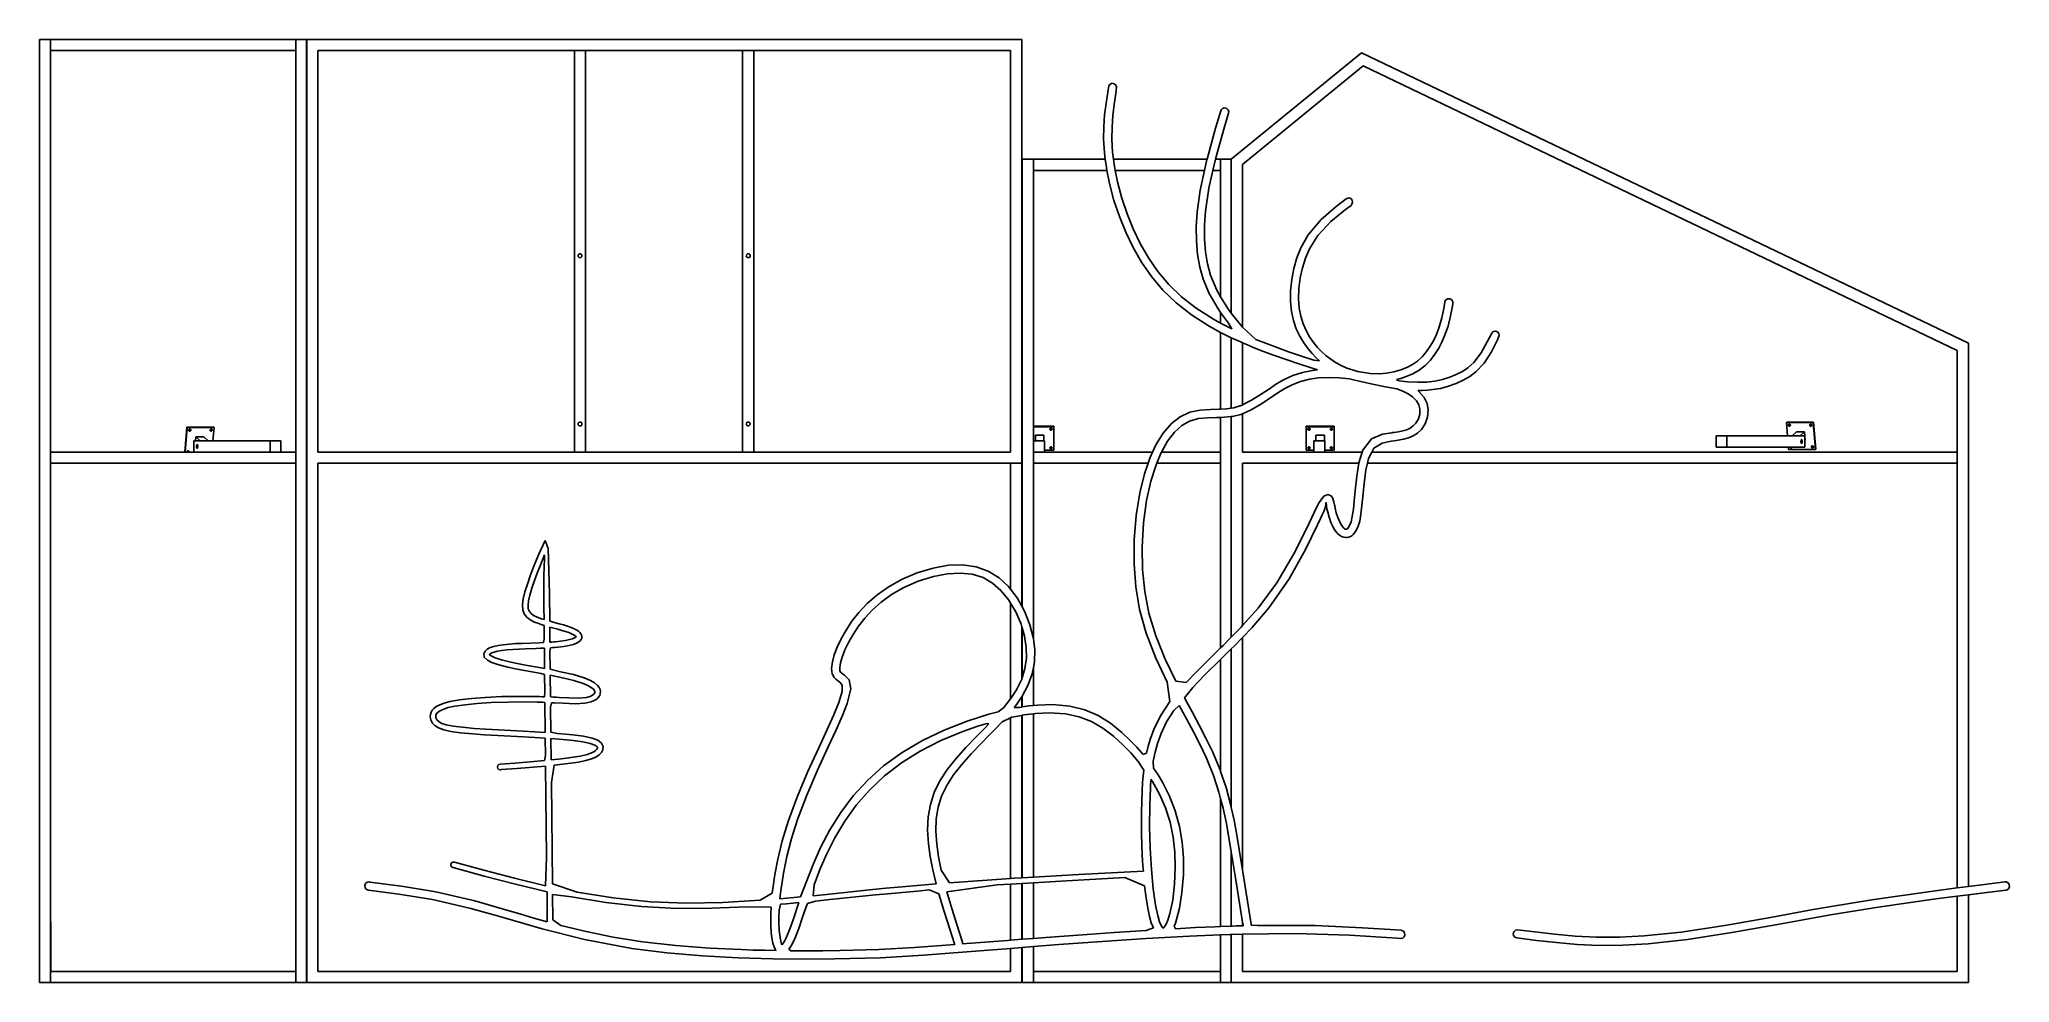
# Model space of a CAD drawing. Extents: x -1736 to 1778, y -667 to 1015.
import ezdxf

# ---------------------------------------------------------------- set-up
doc = ezdxf.new("R2010")
doc.units = 0
doc.layers.get('0').update_dxf_attribs({"linetype": 'CONTINUOUS'})

msp = doc.modelspace()

# ---------------------------------------------------------------- linework, layer by layer
for p, q in [((-1736, 1015.1), (-1716, 1015.1)), ((-1736, -666.9), (-1736, 1015.1)), ((-1716, 995.1), (-1716, 1015.1)), ((-1716, 1015.1), (-1279, 1015.1)), ((-1716, 279.3), (-1716, 995.1)), ((-1716, 995.1), (-1716, 995.1)), ((-1716, 995.1), (-1279, 995.1)), ((-1716, -646.9), (-1716, 995.1)), ((-1279, 995.1), (-1279, 1015.1)), ((-1279, 1015.1), (-1259.7, 1015.1)), ((-1279, 279.3), (-1279, 995.1)), ((-1259.7, 1015.1), (-1259.7, 995.1)), ((-1259.7, 1015.1), (-1259, 1015.1)), ((-1259.7, 995.1), (-1259.7, 995.1)), ((-1259.7, 995.1), (-1259.7, -666.9)), ((-1259, 1015.1), (-1259, 1015.1)), ((-1259, -666.9), (-1259, 1015.1)), ((-761.9, 1015.1), (-1259, 1015.1)), ((-1239.7, 995.1), (-1239.7, 995.1)), ((-781.9, 995.1), (-1239.7, 995.1)), ((-1239.7, 279.3), (-1239.7, 995.1)), ((-1239.7, 279.3), (-1239.7, 995.1)), ((-781.9, 995.1), (-761.9, 995.1)), ((-781.9, 995.1), (-781.9, 279.3)), ((-761.9, 1015.1), (-761.9, 1015.1)), ((-461.9, 1015.1), (-761.9, 1015.1)), ((-761.9, 995.1), (-761.9, 279.3)), ((-761.9, 995.1), (-481.9, 995.1)), ((-481.9, 995.1), (-461.9, 995.1)), ((-481.9, 995.1), (-481.9, 279.3)), ((-461.9, 1015.1), (-461.9, 1015.1)), ((15.9, 1015.1), (-461.9, 1015.1)), ((-461.9, 995.1), (-461.9, 279.3)), ((-4.1, 995.1), (-461.9, 995.1)), ((-4.1, 279.3), (-4.1, 995.1)), ((15.9, 1015.1), (15.9, 1015.1)), ((15.9, 995.1), (15.9, 1015.1)), ((15.9, 995.1), (15.9, 1015.1)), ((15.9, 259.3), (15.9, 995.1)), ((15.9, 259.3), (15.9, 995.1)), ((621.7, 991.3), (389.5, 801.3)), ((621.7, 991.3), (621.7, 991.3)), ((1704, 473.1), (621.7, 991.3)), ((409.6, 791.8), (624.5, 967.8)), ((624.5, 967.8), (1684, 460.5)), ((166.1, 901), (169.1, 920.9)), ((169.1, 920.9), (171.2, 932.5)), ((171.2, 932.5), (173.6, 935.4)), ((173.6, 935.4), (177, 936.8)), ((177, 936.8), (180.9, 936.1)), ((183.6, 918.8), (180.7, 899.3)), ((180.9, 936.1), (183.8, 933.8)), ((185.1, 930.3), (183.6, 918.8)), ((183.8, 933.8), (185.1, 930.3)), ((162.2, 859.5), (163.7, 880.7)), ((163.7, 880.7), (166.1, 901)), ((178.3, 879.4), (176.9, 858.7)), ((180.7, 899.3), (178.3, 879.4)), ((361.5, 856.9), (370.6, 887.8)), ((370.6, 887.8), (371.3, 889.4)), ((371.3, 889.4), (373.9, 892.1)), ((373.9, 892.1), (377.5, 893.1)), ((377.5, 893.1), (381.3, 892.1)), ((384.6, 883.7), (377.5, 859.4)), ((381.3, 892.1), (383.9, 889.5)), ((383.9, 889.5), (384.9, 885.9)), ((384.9, 885.9), (384.6, 883.7)), ((161.9, 837), (162.2, 859.5)), ((176.9, 858.7), (176.6, 837.1)), ((346.2, 801.3), (361.5, 856.9)), ((377.5, 859.4), (362, 803.9)), ((163.3, 812.9), (161.9, 837)), ((164.8, 801.3), (163.3, 812.9)), ((176.6, 837.1), (177.9, 814)), ((177.9, 814), (179.5, 801.3)), ((36.5, 801.3), (16.5, 801.3)), ((16.5, 801.3), (16.5, 3.3)), ((36.5, 801.3), (164.8, 801.3)), ((36.5, 781.3), (36.5, 801.3)), ((36.5, 781.3), (167.7, 781.3)), ((36.5, 325.1), (36.5, 781.3)), ((166.7, 786.5), (164.8, 801.3)), ((167.7, 781.3), (166.7, 786.5)), ((172.4, 757.9), (167.7, 781.3)), ((179.5, 801.3), (346.2, 801.3)), ((179.5, 801.3), (181.1, 788.7)), ((181.1, 788.7), (182.6, 781.3)), ((182.6, 781.3), (341.8, 781.3)), ((182.6, 781.3), (186.7, 761)), ((334.1, 746.2), (341.8, 781.3)), ((341.8, 781.3), (346.1, 800.9)), ((346.1, 800.9), (346.2, 801.3)), ((356.8, 781.3), (349.7, 749.8)), ((361.4, 801.3), (356.8, 781.3)), ((356.8, 781.3), (370.5, 781.3)), ((362, 803.9), (361.4, 801.3)), ((361.4, 801.3), (370.5, 801.3)), ((370.5, 781.3), (370.5, 801.3)), ((389.5, 801.3), (370.5, 801.3)), ((370.5, 556.3), (370.5, 781.3)), ((389.5, 801.3), (389.5, 527)), ((409.5, 791.8), (409.6, 791.8)), ((409.5, 536.5), (409.5, 791.8)), ((409.5, 536.5), (409.6, 791.8)), ((180.3, 728.1), (172.4, 757.9)), ((186.7, 761), (194.4, 732.2)), ((328.7, 707.2), (334.1, 746.2)), ((349.7, 749.8), (343.6, 708.9)), ((190.1, 699), (180.3, 728.1)), ((194.4, 732.2), (203.9, 704)), ((203.9, 704), (214.7, 677.2)), ((327.1, 680.9), (328.7, 707.2)), ((343.6, 708.9), (341.8, 683.6)), ((549.9, 694.1), (576.7, 717.4)), ((593.2, 711.7), (567.1, 690.1)), ((576.7, 717.4), (594.1, 730.8)), ((603, 719.2), (593.2, 711.7)), ((594.1, 730.8), (595.3, 731.6)), ((595.3, 731.6), (599, 732.3)), ((599, 732.3), (602.5, 731.1)), ((602.5, 731.1), (605.1, 728.2)), ((604.7, 721), (603, 719.2)), ((603, 719.2), (603, 719.2)), ((605.8, 724.6), (604.7, 721)), ((605.1, 728.2), (605.8, 724.6)), ((201.3, 671.2), (190.1, 699)), ((214.3, 644.2), (201.3, 671.2)), ((214.7, 677.2), (227.3, 650.9)), ((327.3, 655.6), (327.1, 680.9)), ((341.8, 683.6), (341.9, 659.1)), ((526.6, 666.4), (549.9, 694.1)), ((567.1, 690.1), (544, 665.4)), ((-773.1, 632.6), (-773.9, 632.2)), ((-772.2, 632.8), (-773.1, 632.6)), ((-771.3, 632.8), (-772.2, 632.8)), ((-770.4, 632.5), (-771.3, 632.8)), ((-769.7, 632), (-770.4, 632.5)), ((-473.1, 632.6), (-473.9, 632.2)), ((-472.2, 632.8), (-473.1, 632.6)), ((-471.2, 632.8), (-472.2, 632.8)), ((-470.4, 632.5), (-471.2, 632.8)), ((-469.6, 632), (-470.4, 632.5)), ((229.4, 617.8), (214.3, 644.2)), ((227.3, 650.9), (241.9, 625.5)), ((329.5, 631.6), (327.3, 655.6)), ((341.9, 659.1), (343.7, 636.1)), ((343.7, 636.1), (347.2, 614.8)), ((506.6, 625.7), (513.8, 643.7)), ((513.8, 643.7), (526.6, 666.4)), ((529, 641.4), (522, 625.1)), ((544, 665.4), (529, 641.4)), ((-775.3, 629.9), (-775.4, 629)), ((-775.4, 629), (-775.2, 628.1)), ((-775.1, 630.8), (-775.3, 629.9)), ((-775.2, 628.1), (-774.7, 627.3)), ((-774.6, 631.5), (-775.1, 630.8)), ((-774.7, 627.3), (-774.1, 626.6)), ((-773.9, 632.2), (-774.6, 631.5)), ((-774.1, 626.6), (-773.3, 626.1)), ((-773.3, 626.1), (-772.4, 625.9)), ((-772.4, 625.9), (-771.5, 625.8)), ((-771.5, 625.8), (-770.6, 626)), ((-770.6, 626), (-769.8, 626.5)), ((-769.8, 626.5), (-769.2, 627.1)), ((-769, 631.4), (-769.7, 632)), ((-769.2, 627.1), (-768.7, 627.9)), ((-768.6, 630.6), (-769, 631.4)), ((-768.7, 627.9), (-768.4, 628.8)), ((-768.4, 629.7), (-768.6, 630.6)), ((-768.4, 628.8), (-768.4, 629.7)), ((-475.3, 630), (-475.4, 629)), ((-475.4, 629), (-475.2, 628.1)), ((-475, 630.8), (-475.3, 630)), ((-475.2, 628.1), (-474.8, 627.3)), ((-474.5, 631.6), (-475, 630.8)), ((-474.8, 627.3), (-474.2, 626.7)), ((-473.9, 632.2), (-474.5, 631.6)), ((-474.2, 626.7), (-473.4, 626.2)), ((-473.4, 626.2), (-472.5, 625.9)), ((-472.5, 625.9), (-471.6, 625.8)), ((-471.6, 625.8), (-470.7, 626)), ((-470.7, 626), (-469.9, 626.4)), ((-469.9, 626.4), (-469.2, 627)), ((-469, 631.3), (-469.6, 632)), ((-469.2, 627), (-468.7, 627.8)), ((-468.6, 630.5), (-469, 631.3)), ((-468.7, 627.8), (-468.4, 628.7)), ((-468.4, 629.6), (-468.6, 630.5)), ((-468.4, 628.7), (-468.4, 629.6)), ((247.1, 592.2), (229.4, 617.8)), ((241.9, 625.5), (258.8, 601)), ((258.8, 601), (278.2, 578)), ((333.5, 609.1), (329.5, 631.6)), ((339.4, 587.6), (333.5, 609.1)), ((347.2, 614.8), (352.6, 594.6)), ((497.3, 587), (501.2, 606.8)), ((501.2, 606.8), (506.6, 625.7)), ((516.5, 607.8), (512.6, 589.7)), ((522, 625.1), (516.5, 607.8)), ((267.4, 568.1), (247.1, 592.2)), ((291, 545.4), (267.4, 568.1)), ((278.2, 578), (300.8, 556.3)), ((349.9, 562.2), (339.4, 587.6)), ((365.9, 534.5), (349.9, 562.2)), ((352.6, 594.6), (363.5, 567.7)), ((363.5, 567.7), (370.5, 556.3)), ((495.1, 547.6), (495.2, 566.9)), ((495.2, 566.9), (497.3, 587)), ((510.2, 570.9), (509.6, 552.8)), ((512.6, 589.7), (510.2, 570.9)), ((318.4, 523.9), (291, 545.4)), ((300.8, 556.3), (327.1, 535.8)), ((327.1, 535.8), (357.6, 516.3)), ((370.5, 528.2), (365.9, 534.5)), ((370.5, 556.3), (384.6, 533.2)), ((370.5, 509.3), (370.5, 528.2)), ((384.7, 508.8), (370.5, 528.2)), ((384.6, 533.2), (389.5, 527)), ((409.5, 536.3), (409.5, 536.5)), ((409.5, 536.3), (409.5, 535.9)), ((409.5, 536.3), (409.5, 536.3)), ((409.5, 535.9), (409.5, 535.8)), ((409.5, 535.8), (409.5, 535.2)), ((409.5, 535.2), (409.5, 535.1)), ((409.5, 535.1), (409.5, 534.5)), ((409.5, 534.5), (409.5, 534.3)), ((409.5, 534.3), (409.5, 533.6)), ((409.5, 533.4), (409.5, 533.6)), ((409.5, 532.7), (409.5, 533.4)), ((409.5, 532.5), (409.5, 532.7)), ((409.5, 531.8), (409.5, 532.5)), ((409.5, 531.7), (409.5, 531.8)), ((409.5, 531), (409.5, 531.7)), ((409.5, 530.9), (409.5, 531)), ((409.5, 530.3), (409.5, 530.9)), ((409.5, 530.2), (409.5, 530.3)), ((409.5, 529.8), (409.5, 530.2)), ((409.5, 529.8), (409.5, 529.6)), ((409.5, 529.8), (409.5, 529.8)), ((409.5, 501.8), (409.5, 529.6)), ((409.6, 501.8), (409.5, 529.6)), ((496.9, 529.9), (495.1, 547.6)), ((500.4, 513.8), (496.9, 529.9)), ((509.6, 552.8), (510.8, 536.1)), ((510.8, 536.1), (513.5, 521.3)), ((764.9, 518.4), (768.3, 535.2)), ((768.3, 535.2), (770.1, 546.6)), ((770.1, 546.6), (770.4, 547.7)), ((770.4, 547.7), (772.4, 550.9)), ((772.4, 550.9), (775.7, 552.6)), ((775.7, 552.6), (779.6, 552.4)), ((779.6, 552.4), (782.8, 550.4)), ((783.8, 539.3), (780.7, 522)), ((782.8, 550.4), (784.5, 547.1)), ((784.6, 544.3), (783.8, 539.3)), ((784.5, 547.1), (784.6, 544.3)), ((350, 503.7), (318.4, 523.9)), ((370.5, 492.7), (350, 503.7)), ((357.6, 516.3), (370.5, 509.3)), ((370.5, 509.3), (378.4, 505)), ((370.5, 355.7), (370.5, 492.7)), ((376.1, 489.7), (370.5, 492.7)), ((378.4, 505), (384.6, 501.9)), ((384.6, 501.9), (389.5, 499.5)), ((389.5, 501), (384.7, 508.8)), ((389.5, 527), (409.5, 501.8)), ((389.5, 501), (389.5, 499.5)), ((390.8, 498.8), (389.5, 501)), ((389.5, 499.5), (390.8, 498.8)), ((409.5, 501.8), (409.6, 501.8)), ((409.6, 501.8), (410, 501.2)), ((410, 501.2), (433.4, 480)), ((505.4, 499.2), (500.4, 513.8)), ((511.6, 485.9), (505.4, 499.2)), ((513.5, 521.3), (517.7, 507.9)), ((517.7, 507.9), (523, 495.7)), ((523, 495.7), (529.2, 484.7)), ((754.8, 487.8), (759.7, 500.4)), ((759.7, 500.4), (764.9, 518.4)), ((776, 503.5), (770, 486.2)), ((780.7, 522), (776, 503.5)), ((854, 491.5), (856.8, 494)), ((856.8, 494), (860.4, 494.8)), ((860.4, 494.8), (864.1, 493.6)), ((864.1, 493.6), (866.7, 490.8)), ((389.5, 483.2), (376.1, 489.7)), ((389.5, 483.2), (389.5, 357.4)), ((392.2, 481.9), (389.5, 483.2)), ((409, 474.4), (392.2, 481.9)), ((409.5, 474.1), (409, 474.4)), ((409.5, 363.2), (409.5, 474.1)), ((409.6, 474.1), (409.5, 474.1)), ((409.6, 363.2), (409.6, 474.1)), ((418.3, 470.3), (409.6, 474.1)), ((418.5, 470.3), (418.3, 470.3)), ((418.6, 470.2), (418.5, 470.3)), ((427.5, 466.5), (418.6, 470.2)), ((446.9, 458.8), (427.5, 466.5)), ((433.4, 480), (452.1, 472.6)), ((466.6, 451.4), (446.9, 458.8)), ((452.1, 472.6), (471.1, 465.4)), ((471.1, 465.4), (491.7, 458.1)), ((491.7, 458.1), (514.5, 450.4)), ((518.7, 474), (511.6, 485.9)), ((526.5, 463.4), (518.7, 474)), ((533.6, 455), (526.5, 463.4)), ((529.2, 484.7), (536.1, 474.8)), ((536.1, 474.8), (543.5, 465.9)), ((543.5, 465.9), (551.1, 457.9)), ((551.1, 457.9), (559, 450.9)), ((730.4, 449.4), (737.9, 458.3)), ((737.9, 458.3), (744.4, 467.8)), ((744.4, 467.8), (750.1, 477.8)), ((750.1, 477.8), (754.8, 487.8)), ((759.5, 464.4), (752.6, 453.6)), ((765.2, 475.4), (759.5, 464.4)), ((770, 486.2), (765.2, 475.4)), ((835.3, 456.2), (846.1, 475.5)), ((853.5, 458), (840.3, 438)), ((846.1, 475.5), (854, 491.5)), ((864.3, 479.1), (853.5, 458)), ((867.5, 487.1), (864.3, 479.1)), ((866.7, 490.8), (867.5, 487.1)), ((1684, 460.5), (1684, 279.3)), ((1704, -495.6), (1704, 473.1)), ((1704, 473.1), (1704, 473.1)), ((1704, -468.7), (1704, 473.1)), ((487.6, 444), (466.6, 451.4)), ((509.8, 436.5), (487.6, 444)), ((531.8, 429.5), (509.8, 436.5)), ((514.5, 450.4), (536.9, 443.3)), ((516.4, 421.1), (534.2, 424.8)), ((543.5, 425.9), (531.8, 429.5)), ((540.2, 448.1), (533.6, 455)), ((534.2, 424.8), (542.7, 425.8)), ((536.9, 443.3), (547.1, 441.8)), ((547.1, 441.8), (540.2, 448.1)), ((542.7, 425.8), (543.1, 425.8)), ((543.1, 425.8), (543.5, 425.9)), ((559, 450.9), (567.1, 444.6)), ((567.1, 444.6), (575.5, 439.1)), ((575.5, 439.1), (584.1, 434.2)), ((584.1, 434.2), (595.3, 429)), ((595.3, 429), (615.4, 423.1)), ((615.4, 423.1), (637, 419.3)), ((666.5, 420), (679.5, 422.4)), ((679.5, 422.4), (691.8, 425.8)), ((691.8, 425.8), (702.5, 430)), ((702.5, 430), (712.5, 435.1)), ((712.5, 435.1), (721.8, 441.5)), ((724.5, 425.3), (713.4, 418.9)), ((721.8, 441.5), (730.4, 449.4)), ((735, 433.5), (724.5, 425.3)), ((744.5, 443.1), (735, 433.5)), ((752.6, 453.6), (744.5, 443.1)), ((790.7, 417.3), (801.6, 423)), ((801.6, 423), (811.3, 429.6)), ((811.3, 429.6), (821.8, 438.9)), ((825.4, 422.2), (815, 414.2)), ((821.8, 438.9), (835.3, 456.2)), ((840.3, 438), (825.4, 422.2)), ((442.7, 382.2), (457.4, 392.2)), ((457.4, 392.2), (470.4, 400.6)), ((470.4, 400.6), (483.8, 408.4)), ((485.1, 392.3), (472.6, 384.6)), ((483.8, 408.4), (499.3, 415.5)), ((497.9, 399), (485.1, 392.3)), ((513.1, 404.9), (497.9, 399)), ((499.3, 415.5), (516.4, 421.1)), ((528.8, 409), (513.1, 404.9)), ((545.3, 411.3), (528.8, 409)), ((562.9, 412.2), (545.3, 411.3)), ((581.6, 411.6), (562.9, 412.2)), ((600.6, 409.9), (581.6, 411.6)), ((605.2, 408.7), (600.6, 409.9)), ((609.8, 407.6), (605.2, 408.7)), ((615, 406.3), (609.8, 407.6)), ((641.3, 400.1), (615, 406.3)), ((637, 419.3), (653.7, 418.8)), ((664.3, 395.4), (641.3, 400.1)), ((653.7, 418.8), (666.5, 420)), ((684.5, 392), (664.3, 395.4)), ((685.2, 408.7), (684.4, 407.6)), ((684.4, 407.6), (689.4, 406.3)), ((695.5, 387.6), (684.5, 392)), ((688.4, 409.5), (685.2, 408.7)), ((691.6, 410.4), (688.4, 409.5)), ((689.4, 406.3), (694.2, 405.5)), ((701.5, 413.7), (691.6, 410.4)), ((694.2, 405.5), (703.6, 404.5)), ((705, 382.8), (695.5, 387.6)), ((713.4, 418.9), (701.5, 413.7)), ((703.6, 404.5), (721.9, 403.6)), ((721.9, 403.6), (738, 404.1)), ((730, 389), (722, 388.9)), ((722, 388.9), (722.1, 388.8)), ((722.1, 388.8), (724.6, 386.7)), ((724.6, 386.7), (733.4, 376.7)), ((739.7, 389.5), (730, 389)), ((738, 404.1), (752.7, 405.9)), ((749, 390.5), (739.7, 389.5)), ((762.7, 392.8), (749, 390.5)), ((752.7, 405.9), (766.3, 408.7)), ((777.1, 396.5), (762.7, 392.8)), ((766.3, 408.7), (779, 412.5)), ((790.6, 401.3), (777.1, 396.5)), ((779, 412.5), (790.7, 417.3)), ((803.3, 407.2), (790.6, 401.3)), ((815, 414.2), (803.3, 407.2)), ((315.6, 350.3), (333.8, 354.1)), ((333.8, 354.1), (352.2, 355.2)), ((352.2, 355.2), (367.7, 355.5)), ((367.7, 355.5), (370.5, 355.7)), ((370.5, 355.7), (380.9, 356.2)), ((380.9, 356.2), (389.5, 357.4)), ((389.5, 357.4), (393.9, 358.1)), ((393.9, 358.1), (408.9, 362.8)), ((408.9, 362.8), (409.5, 363.2)), ((409.5, 363.2), (409.6, 363.2)), ((409.6, 363.2), (425.7, 371.5)), ((425.1, 354.3), (409.6, 347.6)), ((443.1, 365), (425.1, 354.3)), ((425.7, 371.5), (442.7, 382.2)), ((472.6, 384.6), (443.1, 365)), ((712.8, 377.5), (705, 382.8)), ((719.6, 370.8), (712.8, 377.5)), ((723.9, 363.6), (719.6, 370.8)), ((725.8, 356.2), (723.9, 363.6)), ((725.6, 347), (725.8, 356.2)), ((733.4, 376.7), (738.6, 366)), ((738.6, 366), (740.7, 354.6)), ((740.7, 354.6), (739.4, 341.3)), ((-1472.9, 323.8), (-1476.5, 279.3)), ((-1472.4, 323.2), (-1475.9, 279.3)), ((-1425.2, 323.8), (-1472.9, 323.8)), ((-1472.9, 323.8), (-1472.4, 323.2)), ((-1424.6, 323.2), (-1472.4, 323.2)), ((-1469.9, 318.4), (-1469.8, 318.9)), ((-1469.9, 317.9), (-1469.9, 318.4)), ((-1469.7, 317.4), (-1469.9, 317.9)), ((-1469.8, 318.9), (-1469.6, 319.4)), ((-1469.6, 317.2), (-1469.7, 317.4)), ((-1469.6, 319.4), (-1469.2, 319.8)), ((-1469.2, 317.1), (-1469.6, 317.2)), ((-1469.4, 317), (-1469.6, 317.2)), ((-1469.1, 316.7), (-1469.4, 317)), ((-1469.2, 319.8), (-1468.8, 320.1)), ((-1468.7, 317), (-1469.2, 317.1)), ((-1468.6, 316.5), (-1469.1, 316.7)), ((-1468.8, 320.1), (-1468.3, 320.3)), ((-1468.2, 317.1), (-1468.7, 317)), ((-1468.1, 316.5), (-1468.6, 316.5)), ((-1468.3, 320.3), (-1467.8, 320.3)), ((-1467.7, 317.2), (-1468.2, 317.1)), ((-1467.6, 316.5), (-1468.1, 316.5)), ((-1467.8, 320.3), (-1467.3, 320.3)), ((-1467.3, 317.6), (-1467.7, 317.2)), ((-1467.2, 316.7), (-1467.6, 316.5)), ((-1467.3, 320.3), (-1467, 320.1)), ((-1467, 318), (-1467.3, 317.6)), ((-1466.7, 317), (-1467.2, 316.7)), ((-1467, 320.1), (-1466.8, 319.9)), ((-1467, 320.1), (-1466.9, 320.1)), ((-1466.7, 318.4), (-1467, 318)), ((-1466.9, 320.1), (-1466.5, 319.8)), ((-1466.8, 319.9), (-1466.7, 319.4)), ((-1466.7, 319.4), (-1466.6, 318.9)), ((-1466.6, 318.9), (-1466.7, 318.4)), ((-1466.4, 317.4), (-1466.7, 317)), ((-1466.5, 319.8), (-1466.2, 319.4)), ((-1466.2, 317.9), (-1466.4, 317.4)), ((-1466.2, 319.4), (-1466.1, 318.9)), ((-1466.1, 318.4), (-1466.2, 317.9)), ((-1466.1, 318.9), (-1466.1, 318.4)), ((-1431.6, 318.7), (-1431.7, 318.1)), ((-1431.6, 317.7), (-1431.7, 318.1)), ((-1431.6, 318.7), (-1431.5, 319.1)), ((-1431.4, 317.2), (-1431.6, 317.7)), ((-1431.5, 319.1), (-1431.2, 319.6)), ((-1431.2, 317.1), (-1431.4, 317.2)), ((-1431, 316.9), (-1431.4, 317.2)), ((-1431.2, 319.6), (-1430.8, 319.9)), ((-1430.7, 317), (-1431.2, 317.1)), ((-1430.6, 316.6), (-1431, 316.9)), ((-1430.8, 319.9), (-1430.4, 320.2)), ((-1430.2, 317), (-1430.7, 317)), ((-1430.2, 316.5), (-1430.6, 316.6)), ((-1430.4, 320.2), (-1429.9, 320.3)), ((-1429.7, 317.1), (-1430.2, 317)), ((-1430.2, 316.5), (-1429.7, 316.5)), ((-1429.9, 320.3), (-1429.4, 320.3)), ((-1429.3, 317.4), (-1429.7, 317.1)), ((-1429.2, 316.6), (-1429.7, 316.5)), ((-1429.4, 320.3), (-1428.9, 320.2)), ((-1428.9, 317.7), (-1429.3, 317.4)), ((-1428.7, 316.9), (-1429.2, 316.6)), ((-1428.9, 320.2), (-1428.7, 320.1)), ((-1428.6, 318.2), (-1428.9, 317.7)), ((-1428.7, 320.1), (-1428.5, 319.7)), ((-1428.7, 320.1), (-1428.5, 319.9)), ((-1428.3, 317.2), (-1428.7, 316.9)), ((-1428.5, 318.7), (-1428.6, 318.2)), ((-1428.5, 319.9), (-1428.2, 319.6)), ((-1428.5, 319.7), (-1428.4, 319.2)), ((-1428.4, 319.2), (-1428.5, 318.7)), ((-1428.1, 317.7), (-1428.3, 317.2)), ((-1428.2, 319.6), (-1427.9, 319.1)), ((-1427.9, 318.2), (-1428.1, 317.7)), ((-1427.9, 319.1), (-1427.9, 318.7)), ((-1427.9, 318.7), (-1427.9, 318.2)), ((-1426.5, 299.3), (-1424.6, 323.2)), ((-1425.2, 323.8), (-1424.6, 323.2)), ((-1425.2, 323.2), (-1425.2, 323.2)), ((-775.2, 330.4), (-775.4, 329.5)), ((-775.4, 329.5), (-775.3, 328.6)), ((-775.3, 328.6), (-775, 327.7)), ((-774.8, 331.2), (-775.2, 330.4)), ((-775, 327.7), (-774.5, 327)), ((-774.2, 331.9), (-774.8, 331.2)), ((-774.5, 327), (-773.8, 326.4)), ((-773.5, 332.4), (-774.2, 331.9)), ((-773.8, 326.4), (-772.9, 326)), ((-772.6, 332.7), (-773.5, 332.4)), ((-772.9, 326), (-772, 325.8)), ((-771.7, 332.8), (-772.6, 332.7)), ((-772, 325.8), (-771.1, 325.9)), ((-770.8, 332.7), (-771.7, 332.8)), ((-771.1, 325.9), (-770.3, 326.2)), ((-770, 332.3), (-770.8, 332.7)), ((-770.3, 326.2), (-769.5, 326.7)), ((-769.3, 331.7), (-770, 332.3)), ((-769.5, 326.7), (-768.9, 327.4)), ((-768.8, 330.9), (-769.3, 331.7)), ((-768.9, 327.4), (-768.5, 328.3)), ((-768.5, 330.1), (-768.8, 330.9)), ((-768.4, 329.1), (-768.5, 330.1)), ((-768.5, 328.3), (-768.4, 329.1)), ((-475.3, 330.2), (-475.4, 329.3)), ((-475.4, 329.3), (-475.3, 328.4)), ((-474.9, 331), (-475.3, 330.2)), ((-475.3, 328.4), (-474.9, 327.5)), ((-474.4, 331.8), (-474.9, 331)), ((-474.9, 327.5), (-474.3, 326.8)), ((-473.7, 332.3), (-474.4, 331.8)), ((-474.3, 326.8), (-473.6, 326.3)), ((-472.8, 332.7), (-473.7, 332.3)), ((-473.6, 326.3), (-472.8, 325.9)), ((-471.9, 332.8), (-472.8, 332.7)), ((-472.8, 325.9), (-471.8, 325.8)), ((-471, 332.7), (-471.9, 332.8)), ((-471.8, 325.8), (-470.9, 325.9)), ((-470.2, 332.4), (-471, 332.7)), ((-470.9, 325.9), (-470.1, 326.3)), ((-469.4, 331.8), (-470.2, 332.4)), ((-470.1, 326.3), (-469.4, 326.9)), ((-468.9, 331.1), (-469.4, 331.8)), ((-469.4, 326.9), (-468.8, 327.6)), ((-468.5, 330.3), (-468.9, 331.1)), ((-468.8, 327.6), (-468.5, 328.4)), ((-468.4, 329.4), (-468.5, 330.3)), ((-468.5, 328.4), (-468.4, 329.4)), ((73, 325.1), (36.5, 325.1)), ((36.5, 324), (36.5, 325.1)), ((73, 324), (36.5, 324)), ((36.5, 299.3), (36.5, 324)), ((66, 320.1), (66.1, 320.4)), ((66, 320.1), (66, 319.7)), ((66.1, 319.2), (66, 319.7)), ((66.1, 320.5), (66.4, 320.9)), ((66.1, 320.4), (66.1, 320.5)), ((66.4, 320), (66.1, 320.4)), ((66.1, 320.4), (66.1, 320.4)), ((66.4, 318.9), (66.1, 319.2)), ((66.4, 320.9), (66.8, 321.2)), ((66.8, 319.7), (66.4, 320)), ((66.8, 318.6), (66.4, 318.9)), ((66.8, 321.2), (67.2, 321.4)), ((67.2, 319.5), (66.8, 319.7)), ((67.2, 318.3), (66.8, 318.6)), ((67.2, 321.4), (67.7, 321.5)), ((67.7, 319.4), (67.2, 319.5)), ((67.7, 318.2), (67.2, 318.3)), ((67.7, 321.5), (68.3, 321.5)), ((68.3, 319.4), (67.7, 319.4)), ((67.7, 318.2), (68.3, 318.2)), ((68.3, 321.5), (68.8, 321.4)), ((68.8, 319.5), (68.3, 319.4)), ((68.8, 318.3), (68.3, 318.2)), ((68.8, 321.4), (69.2, 321.2)), ((69.2, 319.7), (68.8, 319.5)), ((69.2, 318.6), (68.8, 318.3)), ((69.2, 321.2), (69.6, 320.9)), ((69.6, 320), (69.2, 319.7)), ((69.6, 318.9), (69.2, 318.6)), ((69.6, 320.9), (69.8, 320.5)), ((69.8, 320.4), (69.6, 320)), ((69.8, 319.2), (69.6, 318.9)), ((69.8, 320.5), (69.9, 320.4)), ((69.9, 320.4), (69.8, 320.4)), ((70, 319.7), (69.8, 319.2)), ((69.9, 320.4), (70, 320.1)), ((70, 320.1), (70, 319.7)), ((73, 325.1), (73, 324)), ((73, 324), (73, 282.7)), ((268.1, 313.1), (282.7, 330)), ((282.7, 330), (298.4, 342.3)), ((301.2, 326.5), (288.1, 314.6)), ((298.4, 342.3), (315.6, 350.3)), ((315.1, 334.5), (301.2, 326.5)), ((330.8, 338.8), (315.1, 334.5)), ((347, 340.4), (330.8, 338.8)), ((363.1, 340.8), (347, 340.4)), ((370.5, 341), (363.1, 340.8)), ((377.3, 341.3), (370.5, 341)), ((370.5, 279.3), (370.5, 341)), ((389.5, 342.5), (377.3, 341.3)), ((391.6, 342.7), (389.5, 342.5)), ((389.5, 342.5), (389.5, -50.9)), ((406.7, 346.4), (391.6, 342.7)), ((409.5, 347.6), (406.7, 346.4)), ((409.5, 279.3), (409.5, 347.6)), ((409.6, 347.6), (409.5, 347.6)), ((409.6, 279.3), (409.6, 347.6)), ((573, 325.1), (523, 325.1)), ((523, 325.1), (523, 324)), ((573, 324), (523, 324)), ((523, 282.7), (523, 324)), ((526, 319.9), (526.1, 320.3)), ((526.1, 319.4), (526, 319.9)), ((526.1, 320.3), (526.2, 320.4)), ((526.3, 319), (526.1, 319.4)), ((526.2, 320.4), (526.3, 320.7)), ((526.3, 320.2), (526.2, 320.4)), ((526.3, 320.7), (526.6, 321)), ((526.6, 319.8), (526.3, 320.2)), ((526.6, 318.7), (526.3, 319)), ((526.6, 321), (527, 321.3)), ((527, 319.6), (526.6, 319.8)), ((527, 318.4), (526.6, 318.7)), ((527, 321.3), (527.5, 321.5)), ((527.5, 319.4), (527, 319.6)), ((527.5, 318.3), (527, 318.4)), ((527.5, 321.5), (528, 321.5)), ((528, 319.3), (527.5, 319.4)), ((528, 318.2), (527.5, 318.3)), ((528, 321.5), (528.5, 321.5)), ((528.5, 319.4), (528, 319.3)), ((528.5, 318.3), (528, 318.2)), ((528.5, 321.5), (529, 321.3)), ((529, 319.6), (528.5, 319.4)), ((529, 318.4), (528.5, 318.3)), ((529, 321.3), (529.4, 321)), ((529.4, 319.8), (529, 319.6)), ((529.4, 318.7), (529, 318.4)), ((529.4, 321), (529.8, 320.7)), ((529.8, 320.2), (529.4, 319.8)), ((529.8, 319), (529.4, 318.7)), ((529.8, 320.7), (529.9, 320.4)), ((529.9, 320.4), (529.8, 320.2)), ((530, 319.4), (529.8, 319)), ((529.9, 320.4), (530, 320.3)), ((530, 320.3), (530, 319.9)), ((530, 319.9), (530, 319.4)), ((566, 320.1), (566.2, 320.4)), ((566, 320.1), (566, 319.7)), ((566.2, 319.2), (566, 319.7)), ((566.2, 320.5), (566.4, 320.9)), ((566.2, 320.4), (566.2, 320.5)), ((566.4, 320), (566.2, 320.4)), ((566.2, 320.4), (566.2, 320.4)), ((566.4, 318.9), (566.2, 319.2)), ((566.4, 320.9), (566.8, 321.2)), ((566.8, 319.7), (566.4, 320)), ((566.8, 318.6), (566.4, 318.9)), ((566.8, 321.2), (567.3, 321.4)), ((567.3, 319.5), (566.8, 319.7)), ((567.3, 318.3), (566.8, 318.6)), ((567.3, 321.4), (567.8, 321.5)), ((567.8, 319.4), (567.3, 319.5)), ((567.8, 318.2), (567.3, 318.3)), ((567.8, 321.5), (568.3, 321.5)), ((568.3, 319.4), (567.8, 319.4)), ((567.8, 318.2), (568.3, 318.2)), ((568.3, 321.5), (568.8, 321.4)), ((568.8, 319.5), (568.3, 319.4)), ((568.8, 318.3), (568.3, 318.2)), ((568.8, 321.4), (569.2, 321.2)), ((569.2, 319.7), (568.8, 319.5)), ((569.2, 318.6), (568.8, 318.3)), ((569.2, 321.2), (569.6, 320.9)), ((569.6, 320), (569.2, 319.7)), ((569.6, 318.9), (569.2, 318.6)), ((569.6, 320.9), (569.9, 320.5)), ((569.9, 320.4), (569.6, 320)), ((569.9, 319.2), (569.6, 318.9)), ((569.9, 320.5), (569.9, 320.4)), ((569.9, 320.4), (569.9, 320.4)), ((569.9, 320.4), (570, 320.1)), ((570, 319.7), (569.9, 319.2)), ((570, 320.1), (570, 319.7)), ((573, 325.1), (573, 324)), ((573, 324), (573, 282.7)), ((687.7, 315.2), (695.6, 316.8)), ((695.6, 316.8), (702.7, 319)), ((702.7, 319), (708.7, 321.8)), ((708.7, 321.8), (714.1, 325.7)), ((714.1, 325.7), (718.8, 330.9)), ((718.8, 330.9), (723.1, 338.3)), ((728.7, 319.7), (721.7, 312.9)), ((723.1, 338.3), (725.6, 347)), ((735, 329.4), (728.7, 319.7)), ((739.4, 341.3), (735, 329.4)), ((1380.1, 332.4), (1379.5, 331.9)), ((1379.5, 331.9), (1381.5, 308)), ((1427.2, 331.9), (1379.5, 331.9)), ((1427.8, 332.4), (1380.1, 332.4)), ((1382.8, 327.6), (1383, 328.1)), ((1382.8, 327.1), (1382.8, 327.6)), ((1382.9, 326.6), (1382.8, 327.1)), ((1383.1, 326.1), (1382.9, 326.6)), ((1383, 328.1), (1383.2, 328.5)), ((1383.5, 325.7), (1383.1, 326.1)), ((1383.2, 328.5), (1383.6, 328.8)), ((1383.4, 328.1), (1383.6, 328.6)), ((1383.4, 327.6), (1383.4, 328.1)), ((1383.5, 327.1), (1383.4, 327.6)), ((1383.7, 326.6), (1383.5, 327.1)), ((1383.9, 325.4), (1383.5, 325.7)), ((1383.6, 328.6), (1383.7, 328.8)), ((1383.6, 328.8), (1383.7, 328.8)), ((1383.7, 328.8), (1384.1, 329)), ((1384, 326.2), (1383.7, 326.6)), ((1384.4, 325.2), (1383.9, 325.4)), ((1384.5, 325.9), (1384, 326.2)), ((1384.1, 329), (1384.5, 329)), ((1384.9, 325.2), (1384.4, 325.2)), ((1384.5, 329), (1385, 329)), ((1384.9, 325.7), (1384.5, 325.9)), ((1385.4, 325.7), (1384.9, 325.7)), ((1385.3, 325.2), (1384.9, 325.2)), ((1385, 329), (1385.5, 328.8)), ((1385.8, 325.4), (1385.3, 325.2)), ((1385.9, 325.7), (1385.4, 325.7)), ((1385.5, 328.8), (1385.9, 328.5)), ((1386.2, 325.7), (1385.8, 325.4)), ((1385.9, 328.5), (1386.3, 328.1)), ((1386.3, 325.9), (1385.9, 325.7)), ((1386.3, 325.9), (1386.2, 325.7)), ((1386.3, 328.1), (1386.5, 327.6)), ((1386.4, 326.1), (1386.3, 325.9)), ((1386.6, 326.6), (1386.4, 326.1)), ((1386.5, 327.6), (1386.6, 327.1)), ((1386.6, 327.1), (1386.6, 326.6)), ((1420.9, 327.3), (1421, 327.8)), ((1420.9, 327.3), (1421, 326.8)), ((1421, 327.8), (1421.2, 328.3)), ((1421.1, 326.3), (1421, 326.8)), ((1421.4, 325.9), (1421.1, 326.3)), ((1421.2, 328.3), (1421.5, 328.6)), ((1421.8, 325.6), (1421.4, 325.9)), ((1421.5, 328.6), (1421.8, 328.8)), ((1421.5, 327.9), (1421.6, 328.3)), ((1421.5, 327.9), (1421.5, 327.4)), ((1421.7, 326.9), (1421.5, 327.4)), ((1421.6, 328.3), (1421.8, 328.8)), ((1422, 326.4), (1421.7, 326.9)), ((1421.8, 328.8), (1421.9, 328.9)), ((1422.2, 325.3), (1421.8, 325.6)), ((1421.9, 328.9), (1422.4, 329)), ((1422.4, 326.1), (1422, 326.4)), ((1422.7, 325.2), (1422.2, 325.3)), ((1422.4, 329), (1422.9, 329)), ((1422.8, 325.8), (1422.4, 326.1)), ((1422.7, 325.2), (1423.2, 325.2)), ((1423.3, 325.7), (1422.8, 325.8)), ((1422.9, 329), (1423.4, 328.9)), ((1423.7, 325.3), (1423.2, 325.2)), ((1423.8, 325.7), (1423.3, 325.7)), ((1423.4, 328.9), (1423.9, 328.6)), ((1424.1, 325.6), (1423.7, 325.3)), ((1424.3, 325.8), (1423.8, 325.7)), ((1423.9, 328.6), (1424.2, 328.3)), ((1424.4, 325.9), (1424.1, 325.6)), ((1424.2, 328.3), (1424.5, 327.8)), ((1424.4, 325.9), (1424.3, 325.8)), ((1424.6, 326.4), (1424.4, 325.9)), ((1424.5, 327.8), (1424.7, 327.3)), ((1424.7, 326.8), (1424.6, 326.4)), ((1424.7, 327.3), (1424.7, 326.8)), ((1427.8, 332.4), (1427.2, 331.9)), ((1431.1, 283.6), (1427.2, 331.9)), ((1431.7, 284.1), (1427.8, 332.4)), ((-1472.4, 281), (-1472, 281.4)), ((-1472, 281.4), (-1471.5, 281.6)), ((-1471.5, 281.6), (-1471, 281.7)), ((-1470.5, 281.7), (-1471, 281.7)), ((-1470.5, 281.7), (-1470, 281.5)), ((-1470, 281.5), (-1469.9, 281.3)), ((-1470, 281.5), (-1469.7, 281.2)), ((-1469.9, 281.3), (-1469.7, 280.9)), ((-1469.7, 281.2), (-1469.4, 280.8)), ((-1460.6, 279.3), (-1460.6, 299.3)), ((-1460.6, 299.3), (-1457.5, 299.3)), ((-1457.5, 299.3), (-1457, 306.3)), ((-1449.3, 299.3), (-1457.5, 299.3)), ((-1457, 306.3), (-1442.7, 306.3)), ((-1457, 306.3), (-1449.3, 299.3)), ((-1455.7, 289.6), (-1455.6, 290.5)), ((-1455.7, 288.7), (-1455.7, 289.6)), ((-1455.6, 287.8), (-1455.7, 288.7)), ((-1455.6, 290.5), (-1455.5, 291.3)), ((-1455.4, 287), (-1455.6, 287.8)), ((-1455.5, 291.3), (-1455.3, 292)), ((-1455.2, 286.4), (-1455.4, 287)), ((-1455.3, 292), (-1455.1, 292.5)), ((-1455, 286), (-1455.2, 286.4)), ((-1455.1, 292.5), (-1454.8, 292.8)), ((-1454.7, 285.8), (-1455, 286)), ((-1454.8, 292.8), (-1454.6, 292.8)), ((-1454.5, 285.9), (-1454.7, 285.8)), ((-1454.6, 292.8), (-1454.3, 292.6)), ((-1454.2, 286.2), (-1454.5, 285.9)), ((-1454.3, 292.6), (-1454.1, 292.2)), ((-1454, 286.7), (-1454.2, 286.2)), ((-1454.1, 292.2), (-1453.9, 291.6)), ((-1453.8, 287.3), (-1454, 286.7)), ((-1453.9, 291.6), (-1453.7, 290.8)), ((-1453.7, 288.1), (-1453.8, 287.3)), ((-1453.7, 290.8), (-1453.6, 289.9)), ((-1453.6, 289), (-1453.7, 288.1)), ((-1453.6, 289.9), (-1453.6, 289)), ((-1434.9, 299.3), (-1449.3, 299.3)), ((-1442.7, 306.3), (-1434.9, 299.3)), ((-1434.9, 299.3), (-1426.5, 299.3)), ((-1324.5, 299.3), (-1426.5, 299.3)), ((-1324.5, 299.3), (-1324.5, 279.3)), ((-1324.5, 299.3), (-1305.4, 299.3)), ((-1324.5, 279.3), (-1324.5, 299.3)), ((-1324.5, 299.3), (-1305.4, 299.3)), ((-1305.4, 299.3), (-1305.4, 279.3)), ((36.5, 299.3), (36.5, 279.3)), ((36.5, 299.3), (40.5, 299.3)), ((40.5, 309.5), (55.5, 309.5)), ((40.5, 309.5), (40.5, 299.3)), ((40.5, 299.3), (55.5, 299.3)), ((55.5, 309.5), (55.5, 299.3)), ((56.5, 299.3), (55.5, 299.3)), ((56.5, 282.7), (56.5, 299.3)), ((56.5, 282.7), (73, 282.7)), ((56.5, 279.3), (56.5, 282.7)), ((66, 286.9), (66.1, 287.3)), ((66, 286.9), (66, 286.5)), ((66.2, 286), (66, 286.5)), ((66.1, 287.4), (66.3, 287.7)), ((66.2, 287.2), (66.1, 287.4)), ((66.1, 287.3), (66.1, 287.4)), ((66.5, 286.8), (66.2, 287.2)), ((66.5, 285.7), (66.2, 286)), ((66.3, 287.7), (66.7, 288)), ((66.9, 286.5), (66.5, 286.8)), ((66.9, 285.4), (66.5, 285.7)), ((66.7, 288), (67.1, 288.3)), ((67.4, 286.3), (66.9, 286.5)), ((67.4, 285.2), (66.9, 285.4)), ((67.1, 288.3), (67.6, 288.4)), ((67.9, 286.3), (67.4, 286.3)), ((67.9, 285.1), (67.4, 285.2)), ((67.6, 288.4), (68.1, 288.4)), ((68.4, 286.3), (67.9, 286.3)), ((68.4, 285.2), (67.9, 285.1)), ((68.1, 288.4), (68.6, 288.4)), ((68.9, 286.4), (68.4, 286.3)), ((68.9, 285.3), (68.4, 285.2)), ((68.6, 288.4), (69.1, 288.2)), ((69.3, 286.7), (68.9, 286.4)), ((69.3, 285.6), (68.9, 285.3)), ((69.1, 288.2), (69.5, 287.9)), ((69.7, 287), (69.3, 286.7)), ((69.7, 285.9), (69.3, 285.6)), ((69.5, 287.9), (69.8, 287.5)), ((69.9, 287.3), (69.7, 287)), ((69.9, 286.3), (69.7, 285.9)), ((69.8, 287.5), (69.9, 287.3)), ((69.9, 287.3), (70, 287.1)), ((70, 286.7), (69.9, 286.3)), ((70, 287.1), (70, 286.7)), ((249.2, 279.3), (255.2, 292.3)), ((255.2, 292.3), (268.1, 313.1)), ((275.8, 298.4), (265.1, 279.3)), ((288.1, 314.6), (275.8, 298.4)), ((523, 282.7), (536.5, 282.7)), ((526, 286.7), (526.1, 287.1)), ((526.1, 286.3), (526, 286.7)), ((526.1, 287.1), (526.2, 287.3)), ((526.4, 285.9), (526.1, 286.3)), ((526.2, 287.5), (526.5, 287.9)), ((526.2, 287.3), (526.2, 287.5)), ((526.4, 287), (526.2, 287.3)), ((526.7, 286.7), (526.4, 287)), ((526.7, 285.6), (526.4, 285.9)), ((526.5, 287.9), (526.9, 288.2)), ((527.1, 286.4), (526.7, 286.7)), ((527.1, 285.3), (526.7, 285.6)), ((526.9, 288.2), (527.4, 288.4)), ((527.6, 286.3), (527.1, 286.4)), ((527.6, 285.2), (527.1, 285.3)), ((527.4, 288.4), (527.9, 288.4)), ((528.1, 286.3), (527.6, 286.3)), ((528.1, 285.1), (527.6, 285.2)), ((528.4, 288.4), (527.9, 288.4)), ((528.7, 286.3), (528.1, 286.3)), ((528.7, 285.2), (528.1, 285.1)), ((528.4, 288.4), (528.9, 288.3)), ((529.1, 286.5), (528.7, 286.3)), ((529.1, 285.4), (528.7, 285.2)), ((528.9, 288.3), (529.4, 288)), ((529.5, 286.8), (529.1, 286.5)), ((529.5, 285.7), (529.1, 285.4)), ((529.4, 288), (529.7, 287.7)), ((529.8, 287.2), (529.5, 286.8)), ((529.8, 286), (529.5, 285.7)), ((529.7, 287.7), (529.9, 287.4)), ((529.9, 287.4), (529.8, 287.2)), ((530, 286.5), (529.8, 286)), ((529.9, 287.4), (529.9, 287.3)), ((529.9, 287.3), (530, 286.9)), ((530, 286.5), (530, 286.9)), ((536.5, 299.3), (540.5, 299.3)), ((536.5, 282.7), (536.5, 299.3)), ((536.5, 282.7), (536.5, 279.3)), ((540.5, 309.5), (555.5, 309.5)), ((540.5, 309.5), (540.5, 299.3)), ((540.5, 299.3), (555.5, 299.3)), ((555.5, 309.5), (555.5, 299.3)), ((556.5, 299.3), (555.5, 299.3)), ((556.5, 282.7), (556.5, 299.3)), ((556.5, 282.7), (573, 282.7)), ((556.5, 279.3), (556.5, 282.7)), ((566, 286.9), (566.1, 287.3)), ((566, 286.9), (566.1, 286.5)), ((566.1, 287.3), (566.2, 287.4)), ((566.2, 286), (566.1, 286.5)), ((566.2, 287.4), (566.4, 287.7)), ((566.2, 287.2), (566.2, 287.4)), ((566.5, 286.8), (566.2, 287.2)), ((566.5, 285.7), (566.2, 286)), ((566.4, 287.7), (566.7, 288)), ((566.9, 286.5), (566.5, 286.8)), ((566.9, 285.4), (566.5, 285.7)), ((566.7, 288), (567.1, 288.3)), ((567.4, 286.3), (566.9, 286.5)), ((567.4, 285.2), (566.9, 285.4)), ((567.1, 288.3), (567.6, 288.4)), ((567.9, 286.3), (567.4, 286.3)), ((567.9, 285.1), (567.4, 285.2)), ((567.6, 288.4), (568.1, 288.4)), ((568.4, 286.3), (567.9, 286.3)), ((568.4, 285.2), (567.9, 285.1)), ((568.1, 288.4), (568.7, 288.4)), ((568.9, 286.4), (568.4, 286.3)), ((568.9, 285.3), (568.4, 285.2)), ((568.7, 288.4), (569.1, 288.2)), ((569.4, 286.7), (568.9, 286.4)), ((569.4, 285.6), (568.9, 285.3)), ((569.1, 288.2), (569.5, 287.9)), ((569.7, 287), (569.4, 286.7)), ((569.7, 285.9), (569.4, 285.6)), ((569.5, 287.9), (569.8, 287.5)), ((569.9, 287.3), (569.7, 287)), ((569.9, 286.3), (569.7, 285.9)), ((569.8, 287.5), (569.9, 287.3)), ((569.9, 287.3), (570, 287.1)), ((570, 286.7), (569.9, 286.3)), ((570, 287.1), (570, 286.7)), ((623.1, 279.3), (624, 282.3)), ((624, 282.3), (639.8, 302.5)), ((639.8, 302.5), (659.2, 311)), ((644, 286.1), (640.3, 279.3)), ((658.5, 295.3), (644, 286.1)), ((674.6, 298.7), (658.5, 295.3)), ((659.2, 311), (676.1, 313.6)), ((674.6, 298.7), (679.7, 299.3)), ((676.1, 313.6), (677.6, 313.8)), ((677.6, 313.8), (679.3, 314)), ((679.3, 314), (687.7, 315.2)), ((687.4, 300.3), (679.7, 299.3)), ((696.5, 302), (687.4, 300.3)), ((705.3, 304.3), (696.5, 302)), ((713.8, 307.9), (705.3, 304.3)), ((721.7, 312.9), (713.8, 307.9)), ((1254.4, 308), (1254.4, 288)), ((1254.4, 308), (1273.4, 308)), ((1254.4, 288), (1254.4, 308)), ((1254.4, 308), (1273.4, 308)), ((1254.4, 288), (1273.4, 288)), ((1273.4, 308), (1273.4, 288)), ((1273.4, 308), (1381.5, 308)), ((1273.4, 288), (1383.1, 288)), ((1389.7, 308), (1381.5, 308)), ((1383.1, 288), (1383.5, 283.6)), ((1386, 288), (1383.1, 288)), ((1383.5, 283.6), (1431.1, 283.6)), ((1386.1, 287.8), (1386, 288)), ((1386, 288), (1386.9, 288)), ((1386.3, 287.4), (1386.1, 287.8)), ((1386.7, 287), (1386.3, 287.4)), ((1387.1, 286.7), (1386.7, 287)), ((1386.9, 287.9), (1386.9, 288)), ((1386.9, 288), (1389.7, 288)), ((1387.3, 287.5), (1386.9, 287.9)), ((1387.6, 286.6), (1387.1, 286.7)), ((1387.7, 287.2), (1387.3, 287.5)), ((1388.1, 286.5), (1387.6, 286.6)), ((1388.2, 287.1), (1387.7, 287.2)), ((1388.6, 286.6), (1388.1, 286.5)), ((1388.7, 287), (1388.2, 287.1)), ((1389, 286.8), (1388.6, 286.6)), ((1389.2, 287.1), (1388.7, 287)), ((1389.4, 287.2), (1389, 286.8)), ((1389.4, 287.3), (1389.2, 287.1)), ((1389.6, 287.6), (1389.4, 287.3)), ((1389.4, 287.3), (1389.4, 287.2)), ((1389.7, 288), (1389.6, 287.6)), ((1397.6, 315), (1389.7, 308)), ((1389.7, 308), (1404, 308)), ((1412.6, 288), (1389.7, 288)), ((1397.6, 315), (1411.9, 315)), ((1411.9, 315), (1404, 308)), ((1412.5, 308), (1404, 308)), ((1405.6, 299.5), (1405.5, 298.6)), ((1405.5, 298.6), (1405.5, 298)), ((1405.8, 298.4), (1405.5, 298)), ((1405.5, 298), (1405.5, 298)), ((1405.5, 298), (1405.5, 297.7)), ((1405.5, 297.7), (1405.5, 296.8)), ((1405.5, 296.8), (1405.7, 296)), ((1405.7, 300.3), (1405.6, 299.5)), ((1405.9, 300.8), (1405.7, 300.3)), ((1405.7, 296), (1405.8, 295.3)), ((1406, 299), (1405.8, 298.4)), ((1405.8, 295.3), (1406, 294.9)), ((1406.2, 301.3), (1405.9, 300.9)), ((1405.9, 300.9), (1405.9, 300.8)), ((1406.1, 299.8), (1406, 299)), ((1406, 294.9), (1406.1, 294.8)), ((1406.2, 300.7), (1406.1, 299.8)), ((1406.1, 294.8), (1406.3, 294.6)), ((1406.4, 301.5), (1406.2, 301.3)), ((1406.2, 300.8), (1406.2, 300.7)), ((1406.3, 294.6), (1406.6, 294.5)), ((1406.7, 301.4), (1406.4, 301.5)), ((1406.6, 294.5), (1406.9, 294.7)), ((1407, 301.2), (1406.7, 301.4)), ((1406.9, 294.7), (1407.1, 295.1)), ((1407.2, 300.7), (1407, 301.2)), ((1407.1, 295.1), (1407.3, 295.7)), ((1407.4, 300), (1407.2, 300.7)), ((1407.3, 295.7), (1407.5, 296.5)), ((1407.5, 299.2), (1407.4, 300)), ((1407.6, 298.3), (1407.5, 299.2)), ((1407.5, 296.5), (1407.6, 297.4)), ((1407.6, 297.4), (1407.6, 298.3)), ((1411.9, 315), (1412.5, 308)), ((1412.6, 308), (1412.5, 308)), ((1412.6, 306.5), (1412.6, 308)), ((1412.6, 306.5), (1413.1, 300.5)), ((1412.6, 300.1), (1412.6, 306.5)), ((1413.1, 300.5), (1412.6, 300.1)), ((1412.6, 288), (1412.6, 300.1)), ((1424, 288.6), (1424.1, 289.1)), ((1424, 288.6), (1424.1, 288.1)), ((1424.1, 289.1), (1424.3, 289.5)), ((1424.3, 287.6), (1424.1, 288.1)), ((1424.3, 289.5), (1424.6, 289.9)), ((1424.6, 287.2), (1424.3, 287.6)), ((1424.6, 289.9), (1425, 290.2)), ((1424.6, 289.1), (1424.7, 289.6)), ((1424.6, 289.1), (1424.7, 288.6)), ((1425, 286.8), (1424.6, 287.2)), ((1424.7, 289.6), (1424.9, 290)), ((1424.9, 288.1), (1424.7, 288.6)), ((1424.9, 290), (1425, 290.2)), ((1425.2, 287.7), (1424.9, 288.1)), ((1425, 290.2), (1425.4, 290.3)), ((1425.5, 286.6), (1425, 286.8)), ((1425.6, 287.4), (1425.2, 287.7)), ((1425.4, 290.3), (1425.9, 290.4)), ((1426, 286.5), (1425.5, 286.6)), ((1426.1, 287.1), (1425.6, 287.4)), ((1425.9, 290.4), (1426.4, 290.3)), ((1426.5, 286.6), (1426, 286.5)), ((1426.6, 287), (1426.1, 287.1)), ((1426.4, 290.3), (1426.9, 290.1)), ((1426.9, 286.7), (1426.5, 286.6)), ((1427.1, 287.1), (1426.6, 287)), ((1426.9, 290.1), (1427.3, 289.7)), ((1427.3, 287), (1426.9, 286.7)), ((1427.5, 287.2), (1427.1, 287.1)), ((1427.3, 289.7), (1427.6, 289.3)), ((1427.5, 287.2), (1427.3, 287)), ((1427.6, 287.4), (1427.5, 287.2)), ((1427.6, 289.3), (1427.8, 288.8)), ((1427.8, 287.8), (1427.6, 287.4)), ((1427.8, 288.8), (1427.9, 288.3)), ((1427.9, 288.3), (1427.8, 287.8)), ((1431.7, 284.1), (1431.1, 283.6)), ((-1716, 259.3), (-1716, 279.3)), ((-1716, 279.3), (-1476.5, 279.3)), ((-1716, 259.3), (-1279, 259.3)), ((-1716, -468.7), (-1716, 259.3)), ((-1476.5, 279.3), (-1475.9, 279.3)), ((-1475.9, 279.3), (-1472.9, 279.3)), ((-1473, 279.7), (-1472.9, 280.2)), ((-1472.9, 279.3), (-1473, 279.7)), ((-1472.9, 280.2), (-1472.7, 280.6)), ((-1472.9, 279.3), (-1470, 279.3)), ((-1472.7, 280.6), (-1472.4, 281)), ((-1469.8, 279.9), (-1470, 279.4)), ((-1470, 279.4), (-1470, 279.3)), ((-1470, 279.3), (-1469.2, 279.3)), ((-1469.7, 280.4), (-1469.8, 279.9)), ((-1469.7, 280.9), (-1469.7, 280.4)), ((-1469.4, 280.8), (-1469.2, 280.4)), ((-1469.2, 280.4), (-1469.1, 279.9)), ((-1469.2, 279.4), (-1469.1, 279.9)), ((-1469.2, 279.4), (-1469.2, 279.3)), ((-1469.2, 279.3), (-1460.6, 279.3)), ((-1460.6, 279.3), (-1324.5, 279.3)), ((-1324.5, 279.3), (-1305.4, 279.3)), ((-1305.4, 279.3), (-1279, 279.3)), ((-1279, 259.3), (-1279, 279.3)), ((-1279, -646.9), (-1279, 259.3)), ((-1239.7, 279.3), (-1239.7, 279.3)), ((-781.9, 279.3), (-1239.7, 279.3)), ((-1239.7, 259.3), (-1239.7, 259.3)), ((-1239.7, 136.5), (-1239.7, 259.3)), ((-1239.7, 136.5), (-1239.7, 259.3)), ((-1239.7, 259.3), (-4.1, 259.3)), ((-761.9, 279.3), (-781.9, 279.3)), ((-481.9, 279.3), (-761.9, 279.3)), ((-761.9, 279.3), (-761.9, 279.3)), ((-481.9, 279.3), (-481.9, 279.3)), ((-461.9, 279.3), (-481.9, 279.3)), ((-461.9, 279.3), (-461.9, 279.3)), ((-461.9, 279.3), (-4.1, 279.3)), ((-4.1, 34.5), (-4.1, 259.3)), ((-4.1, 259.3), (15.9, 259.3)), ((15.9, 136.5), (15.9, 259.3)), ((36.5, 259.3), (36.5, 279.3)), ((36.5, 279.3), (56.5, 279.3)), ((36.5, 259.3), (241.1, 259.3)), ((36.5, -53.7), (36.5, 259.3)), ((249.2, 279.3), (56.5, 279.3)), ((234.6, 240.3), (241.1, 259.3)), ((241.1, 259.3), (244.2, 268.4)), ((244.2, 268.4), (249.2, 279.3)), ((254.8, 254.9), (246.2, 227.2)), ((256.6, 259.3), (254.8, 254.9)), ((264.7, 278.6), (256.6, 259.3)), ((256.6, 259.3), (370.5, 259.3)), ((265.1, 279.3), (264.7, 278.6)), ((265.1, 279.3), (370.5, 279.3)), ((370.5, 259.3), (370.5, 279.3)), ((370.5, -70.1), (370.5, 259.3)), ((409.5, 279.3), (409.6, 279.3)), ((409.5, -30.2), (409.5, 259.3)), ((409.6, 259.3), (409.5, 259.3)), ((409.6, 279.3), (536.5, 279.3)), ((409.6, 259.3), (616.9, 259.3)), ((409.6, -30.2), (409.6, 259.3)), ((536.5, 279.3), (556.5, 279.3)), ((556.5, 279.3), (623.1, 279.3)), ((613.2, 236.1), (616.9, 259.3)), ((616.9, 259.3), (617, 260)), ((617, 260), (623.1, 279.3)), ((629.6, 247.5), (626.5, 223.4)), ((632.2, 259.3), (629.6, 247.5)), ((634.2, 268), (632.2, 259.3)), ((632.2, 259.3), (1684, 259.3)), ((640.3, 279.3), (634.2, 268)), ((640.3, 279.3), (1684, 279.3)), ((1684, 279.3), (1684, 259.3)), ((1684, 259.3), (1684, -498.2)), ((226.3, 206.6), (234.6, 240.3)), ((246.2, 227.2), (238.5, 192.6)), ((610.5, 210.3), (613.2, 236.1)), ((626.5, 223.4), (624.2, 199.9)), ((219.7, 166.3), (226.3, 206.6)), ((238.5, 192.6), (232.9, 152.7)), ((537.4, 171.6), (540.3, 177.7)), ((540.3, 177.7), (546.5, 189.5)), ((546.5, 189.5), (554.8, 200.4)), ((557.5, 181.7), (554.4, 173.1)), ((554.8, 200.4), (561.9, 203.5)), ((558.1, 187.6), (557.5, 181.7)), ((558.6, 189.6), (558.1, 187.6)), ((559, 188), (558.6, 189.6)), ((559.2, 184), (559, 188)), ((559.6, 180.2), (559.2, 184)), ((561.4, 172.2), (559.6, 180.2)), ((561.9, 203.5), (567.6, 201.1)), ((567.6, 201.1), (570.7, 196.4)), ((570.7, 196.4), (572.6, 189.9)), ((572.6, 189.9), (573.6, 185)), ((573.6, 185), (573.9, 183.2)), ((573.9, 183.2), (574.7, 179.3)), ((574.7, 179.3), (576.8, 171)), ((605.2, 164.2), (607.2, 177.2)), ((607.2, 177.2), (608.8, 192.1)), ((608.8, 192.1), (610.5, 210.3)), ((622.6, 183.6), (620.8, 168.7)), ((624.2, 199.9), (622.6, 183.6)), ((216.1, 122.5), (219.7, 166.3)), ((232.9, 152.7), (230.4, 109.7)), ((501.3, 97.5), (524.3, 143.5)), ((543.3, 149.3), (521.9, 105.3)), ((524.3, 143.5), (537.4, 171.6)), ((548.7, 160.9), (543.3, 149.3)), ((551.7, 167.5), (548.7, 160.9)), ((554.4, 173.1), (551.7, 167.5)), ((564, 162.9), (561.4, 172.2)), ((567.2, 153.7), (564, 162.9)), ((570.5, 146.4), (567.2, 153.7)), ((574.2, 140), (570.5, 146.4)), ((576.8, 171), (579.5, 162.7)), ((579.5, 162.7), (582.3, 155.7)), ((582.3, 155.7), (584.8, 150.6)), ((584.8, 150.6), (587.7, 146.4)), ((587.7, 146.4), (590.1, 143.7)), ((590.1, 143.7), (591.6, 142.5)), ((591.6, 142.5), (593, 141.8)), ((593, 141.8), (594, 141.4)), ((594, 141.4), (594.4, 141.4)), ((594.4, 141.4), (594.9, 141.4)), ((594.9, 141.4), (595.3, 141.6)), ((595.3, 141.6), (595.9, 141.9)), ((595.9, 141.9), (596.6, 142.4)), ((596.6, 142.4), (597.9, 143.8)), ((597.9, 143.8), (600.6, 148.2)), ((600.6, 148.2), (603, 154.8)), ((603, 154.8), (605.2, 164.2)), ((615.2, 145.2), (611.2, 137.3)), ((618.5, 156), (615.2, 145.2)), ((620.8, 168.7), (618.5, 156)), ((-1239.7, 136.5), (-1239.7, 136.5)), ((-1239.7, 136.5), (-1239.7, 136.4)), ((-1239.7, 136.4), (-1239.7, 136.2)), ((-1239.7, 136.2), (-1239.7, 136)), ((-1239.7, 136), (-1239.7, 135.7)), ((-1239.7, 135.7), (-1239.7, 135.4)), ((-1239.7, 135.4), (-1239.7, 135)), ((-1239.7, 135), (-1239.7, 134.6)), ((-1239.7, 134.6), (-1239.7, 134.1)), ((-1239.7, 134.1), (-1239.7, 133.8)), ((-1239.7, 133.8), (-1239.7, 133.2)), ((-1239.7, 133.2), (-1239.7, 132.9)), ((-1239.7, 132.9), (-1239.7, 132.3)), ((-1239.7, 132.3), (-1239.7, 132)), ((-1239.7, 132), (-1239.7, 131.5)), ((-1239.7, 131.5), (-1239.7, 131.1)), ((-1239.7, 131.1), (-1239.7, 130.7)), ((-1239.7, 130.7), (-1239.7, 130.4)), ((-1239.7, 130.4), (-1239.7, 130.1)), ((-1239.7, 130.1), (-1239.7, 129.9)), ((-1239.7, 129.7), (-1239.7, 129.9)), ((-1239.7, 129.6), (-1239.7, 129.7)), ((-1239.7, 129.6), (-1239.7, 129.6)), ((-1239.7, -263.4), (-1239.7, 129.6)), ((-845.4, 97), (-834.3, 121.2)), ((-834.3, 121.2), (-828.5, 107)), ((-828.5, 107), (-826.6, 26.9)), ((15.9, 136.5), (15.9, 136.5)), ((15.9, 136.4), (15.9, 136.5)), ((15.9, 136.2), (15.9, 136.4)), ((15.9, 135.9), (15.9, 136.2)), ((15.9, 135.7), (15.9, 135.9)), ((15.9, 135.7), (15.9, 135.3)), ((15.9, 135.3), (15.9, 135)), ((15.9, 135), (15.9, 134.6)), ((15.9, 134.6), (15.9, 134.2)), ((15.9, 134.2), (15.9, 133.7)), ((15.9, 133.7), (15.9, 133.3)), ((15.9, 133.3), (15.9, 132.8)), ((15.9, 132.8), (15.9, 132.4)), ((15.9, 132.4), (15.9, 131.9)), ((15.9, 131.9), (15.9, 131.6)), ((15.9, 131.6), (15.9, 131.1)), ((15.9, 131.1), (15.9, 130.8)), ((15.9, 130.8), (15.9, 130.4)), ((15.9, 130.4), (15.9, 130.2)), ((15.9, 130.2), (15.9, 129.9)), ((15.9, 129.9), (15.9, 129.8)), ((15.9, 129.8), (15.9, 129.6)), ((15.9, 129.6), (15.9, 129.6)), ((15.9, 4.3), (15.9, 129.6)), ((15.9, 4.4), (15.9, 129.6)), ((216.1, 79.2), (216.1, 122.5)), ((230.4, 109.7), (231.2, 69.5)), ((578.5, 134.6), (574.2, 140)), ((582.2, 131.2), (578.5, 134.6)), ((586, 128.8), (582.2, 131.2)), ((590.1, 127.3), (586, 128.8)), ((593.2, 126.8), (590.1, 127.3)), ((596.1, 126.8), (593.2, 126.8)), ((599.1, 127.4), (596.1, 126.8)), ((601.9, 128.5), (599.1, 127.4)), ((604.5, 130), (601.9, 128.5)), ((607.1, 132.2), (604.5, 130)), ((611.2, 137.3), (607.1, 132.2)), ((-860.6, 58.5), (-855.2, 72.8)), ((-855.2, 72.8), (-850, 85.9)), ((-850, 85.9), (-845.4, 97)), ((-843, 76.4), (-848.1, 63.5)), ((-838.4, 88), (-843, 76.4)), ((-835.1, 95.7), (-838.4, 88)), ((-836.3, 58.2), (-835.3, 89.2)), ((-835.3, 89.2), (-835.1, 95.7)), ((-170.9, 63.6), (-141.9, 72.4)), ((-141.9, 72.4), (-114.8, 77.2)), ((-114.8, 77.2), (-89.6, 78)), ((-89.6, 78), (-65.6, 74.8)), ((-65.6, 74.8), (-43.8, 66.9)), ((219.3, 38.9), (216.1, 79.2)), ((470.6, 45.8), (501.3, 97.5)), ((521.9, 105.3), (492.7, 53.2)), ((-870.1, 30.1), (-865.8, 43.9)), ((-865.8, 43.9), (-860.6, 58.5)), ((-857.7, 36.6), (-861.4, 24.2)), ((-853.1, 50), (-857.7, 36.6)), ((-848.1, 63.5), (-853.1, 50)), ((-836.3, 2.2), (-836.3, 58.2)), ((-242.6, 24.1), (-222.5, 38.3)), ((-222.5, 38.3), (-198.4, 51.8)), ((-194.2, 37.6), (-216.2, 25)), ((-198.4, 51.8), (-170.9, 63.6)), ((-168.8, 48.8), (-194.2, 37.6)), ((-141.8, 57.4), (-168.8, 48.8)), ((-116.6, 62.2), (-141.8, 57.4)), ((-93.9, 63.5), (-116.6, 62.2)), ((-72.5, 61.3), (-93.9, 63.5)), ((-53.2, 55.2), (-72.5, 61.3)), ((-36.2, 45.3), (-53.2, 55.2)), ((-43.8, 66.9), (-24.6, 54.9)), ((-21.3, 32.3), (-36.2, 45.3)), ((-24.6, 54.9), (-7.9, 39.4)), ((-7.9, 39.4), (-4.1, 34.5)), ((226.1, -1.5), (219.3, 38.9)), ((231.2, 69.5), (235.2, 30.7)), ((437.3, 0.9), (470.6, 45.8)), ((492.7, 53.2), (456.9, 1.8)), ((-874.5, 6.9), (-873.2, 17.7)), ((-874, -2), (-874.5, 6.9)), ((-873.2, 17.7), (-870.1, 30.1)), ((-863.7, 13.8), (-864.6, 5.9)), ((-864.6, 5.9), (-864.1, -0.4)), ((-861.4, 24.2), (-863.7, 13.8)), ((-836.3, 2.2), (-836, -19.5)), ((-826, -22.2), (-826.6, 26.9)), ((-274.5, -6.7), (-259.8, 9)), ((-259.8, 9), (-242.6, 24.1)), ((-234.6, 11.7), (-250.4, -2.3)), ((-216.2, 25), (-234.6, 11.7)), ((-7.4, 15.3), (-21.3, 32.3)), ((-4.1, 9.8), (-7.4, 15.3)), ((-4.1, 34.5), (7.7, 19.2)), ((-4.1, -160.9), (-4.1, 9.8)), ((5.1, -5.7), (-4.1, 9.8)), ((7.7, 19.2), (15.9, 4.4)), ((15.9, 4.4), (15.9, 4.3)), ((15.9, 4.3), (16.5, 3.3)), ((16.5, 3.3), (20.7, -4.3)), ((235.2, 30.7), (242.6, -8.1)), ((409.6, -30.2), (437.3, 0.9)), ((456.9, 1.8), (426.6, -33.5)), ((-871.4, -9.3), (-874, -2)), ((-866.9, -15.4), (-871.4, -9.3)), ((-860.6, -20.2), (-866.9, -15.4)), ((-864.1, -0.4), (-862.3, -5.1)), ((-862.3, -5.1), (-859.3, -8.9)), ((-853, -24), (-860.6, -20.2)), ((-859.3, -8.9), (-854.8, -12)), ((-854.8, -12), (-849.3, -14.7)), ((-847.4, -26.2), (-853, -24)), ((-849.3, -14.7), (-845.3, -16.4)), ((-841.3, -28.3), (-847.4, -26.2)), ((-845.3, -16.4), (-840.8, -18)), ((-835.9, -30.3), (-841.3, -28.3)), ((-840.8, -18), (-836, -19.5)), ((-835.7, -54.6), (-835.9, -30.3)), ((-826, -22.2), (-823.2, -23.2)), ((-823.4, -33.6), (-825.9, -32.9)), ((-825.6, -59.7), (-825.9, -32.9)), ((-823.4, -33.6), (-811.3, -36.9)), ((-823.2, -23.2), (-819.7, -24.2)), ((-819.7, -24.2), (-809.1, -27.1)), ((-809.1, -27.1), (-801.5, -29.2)), ((-801.5, -29.2), (-794.5, -31.4)), ((-794.5, -31.4), (-788, -33.7)), ((-788, -33.7), (-782.4, -36)), ((-297.3, -38.3), (-287, -22.5)), ((-287, -22.5), (-274.5, -6.7)), ((-275.3, -31.5), (-285, -46.1)), ((-263.9, -16.8), (-275.3, -31.5)), ((-250.4, -2.3), (-263.9, -16.8)), ((14.6, -28), (5.1, -5.7)), ((15.9, -32.4), (14.6, -28)), ((15.9, -125.4), (15.9, -32.4)), ((15.9, -32.5), (15.9, -32.4)), ((15.9, -125.3), (15.9, -32.5)), ((16.5, -34.5), (15.9, -32.5)), ((16.5, -123.4), (16.5, -34.5)), ((20.8, -49.4), (16.5, -34.5)), ((20.7, -4.3), (30.3, -28.8)), ((30.3, -28.8), (36.3, -51.8)), ((237.6, -43.8), (226.1, -1.5)), ((242.6, -8.1), (254.8, -48.8)), ((389.5, -50.9), (407, -33)), ((407, -33), (409.5, -30.2)), ((409.5, -30.2), (409.6, -30.2)), ((426.6, -33.5), (409.6, -51.3)), ((-937.4, -72.2), (-932.3, -69.5)), ((-932.3, -69.5), (-925.6, -67.3)), ((-925.6, -67.3), (-918, -65.6)), ((-918, -65.6), (-908.8, -64.3)), ((-908.8, -64.3), (-897.9, -63.2)), ((-897.9, -63.2), (-886.8, -62.5)), ((-886.8, -62.5), (-874.8, -62)), ((-844.9, -60.8), (-874.8, -62)), ((-844.9, -60.8), (-836.9, -60.4)), ((-836.9, -60.4), (-835.7, -54.6)), ((-825.6, -59.7), (-822.4, -59.6)), ((-824.6, -69.7), (-825.5, -76.1)), ((-820.6, -69.4), (-824.6, -69.7)), ((-822.4, -59.6), (-818.9, -59.3)), ((-816.7, -69.1), (-820.6, -69.4)), ((-818.9, -59.3), (-815.5, -59)), ((-811.2, -68.6), (-816.7, -69.1)), ((-815.5, -59), (-806.7, -58.1)), ((-804.1, -38.9), (-811.3, -36.9)), ((-800.5, -67.3), (-811.2, -68.6)), ((-806.7, -58.1), (-797.8, -56.8)), ((-797.6, -40.9), (-804.1, -38.9)), ((-791.5, -65.7), (-800.5, -67.3)), ((-797.8, -56.8), (-790.4, -55.2)), ((-791.9, -42.8), (-797.6, -40.9)), ((-787.2, -44.8), (-791.9, -42.8)), ((-783.8, -63.7), (-791.5, -65.7)), ((-790.4, -55.2), (-785.1, -53.7)), ((-783.3, -46.7), (-787.2, -44.8)), ((-785.1, -53.7), (-781.5, -52.3)), ((-777.1, -61.1), (-783.8, -63.7)), ((-781.2, -48.1), (-783.3, -46.7)), ((-782.4, -36), (-777.9, -38.4)), ((-781.5, -52.3), (-779.3, -51)), ((-779.9, -49.1), (-781.2, -48.1)), ((-779, -50), (-779.9, -49.1)), ((-779.3, -51), (-778.7, -50.4)), ((-778.7, -50.4), (-779, -50)), ((-777.9, -38.4), (-774.8, -40.4)), ((-772.3, -58), (-777.1, -61.1)), ((-774.8, -40.4), (-772.5, -42.3)), ((-772.5, -42.3), (-770.8, -44.3)), ((-769.9, -55.2), (-772.3, -58)), ((-770.8, -44.3), (-769.2, -46.9)), ((-769.5, -54.5), (-769.9, -55.2)), ((-769.2, -53.8), (-769.5, -54.5)), ((-769.2, -46.9), (-768.6, -49.8)), ((-768.8, -52.7), (-769.2, -53.8)), ((-768.6, -49.8), (-768.8, -52.7)), ((-318.4, -82.2), (-313.1, -68.5)), ((-313.1, -68.5), (-306, -53.7)), ((-306, -53.7), (-297.3, -38.3)), ((-293, -60.3), (-299.4, -73.8)), ((-285, -46.1), (-293, -60.3)), ((23.9, -69.1), (20.8, -49.4)), ((24.3, -88.2), (23.9, -69.1)), ((36.3, -51.8), (36.5, -53.7)), ((36.5, -53.7), (39, -73.6)), ((254.7, -88.4), (237.6, -43.8)), ((254.8, -48.8), (271.4, -89.9)), ((347.8, -92.5), (370.5, -70.1)), ((370.5, -70.1), (375.2, -65.5)), ((375.2, -65.5), (389.5, -50.9)), ((394.4, -67.1), (389.5, -71.9)), ((409.5, -51.3), (394.4, -67.1)), ((409.6, -51.3), (409.5, -51.3)), ((409.5, -63.4), (409.5, -51.3)), ((409.5, -63.4), (409.6, -51.3)), ((409.5, -63.4), (409.5, -63.6)), ((409.5, -63.6), (409.5, -63.9)), ((409.5, -63.9), (409.5, -64.5)), ((409.5, -64.5), (409.5, -70)), ((409.5, -70), (409.5, -70.3)), ((-943.7, -80.8), (-941.1, -75.6)), ((-942.6, -86.4), (-943.7, -80.8)), ((-936.8, -92.1), (-942.6, -86.4)), ((-941.1, -75.6), (-937.4, -72.2)), ((-929.1, -96.1), (-936.8, -92.1)), ((-932, -80.6), (-933.2, -81.7)), ((-933.2, -81.7), (-933.1, -82.2)), ((-933.1, -82.2), (-932.5, -82.9)), ((-932.5, -82.9), (-930.2, -84.5)), ((-929.2, -79), (-932, -80.6)), ((-930.2, -84.5), (-923.1, -87.8)), ((-925, -77.5), (-929.2, -79)), ((-917, -100.3), (-929.1, -96.1)), ((-919.2, -76), (-925, -77.5)), ((-923.1, -87.8), (-912.1, -91.3)), ((-911.6, -74.7), (-919.2, -76)), ((-900.9, -104.4), (-917, -100.3)), ((-912.1, -91.3), (-897.6, -94.9)), ((-902.4, -73.7), (-911.6, -74.7)), ((-891.9, -72.8), (-902.4, -73.7)), ((-887, -107.3), (-900.9, -104.4)), ((-897.6, -94.9), (-884.1, -97.7)), ((-880.8, -72.2), (-891.9, -72.8)), ((-884.1, -97.7), (-869, -100.6)), ((-869, -71.7), (-880.8, -72.2)), ((-850.1, -71), (-869, -71.7)), ((-841.4, -105.7), (-869, -100.6)), ((-842.3, -70.6), (-850.1, -71)), ((-835.5, -70.5), (-842.3, -70.6)), ((-835.5, -70.5), (-835.1, -106.9)), ((-825.5, -76.1), (-825.1, -108.1)), ((-323.2, -106.6), (-321.8, -94.9)), ((-321.8, -94.9), (-318.4, -82.2)), ((-307.3, -96.9), (-308.5, -104.8)), ((-308.5, -104.8), (-308.4, -110.7)), ((-304.3, -86.3), (-307.3, -96.9)), ((-299.4, -73.8), (-304.3, -86.3)), ((21.6, -107), (24.3, -88.2)), ((36.5, -105.2), (34.4, -116.2)), ((38.4, -95), (36.5, -105.2)), ((36.5, -172.8), (36.5, -105.2)), ((39, -73.6), (38.4, -95)), ((275, -131.3), (254.7, -88.4)), ((271.4, -89.9), (290.5, -129.6)), ((327.7, -112.5), (347.8, -92.5)), ((341.4, -119.5), (370.5, -90.7)), ((389.5, -71.9), (370.5, -90.7)), ((370.5, -290.7), (370.5, -90.7)), ((389.5, -71.9), (389.5, -354.5)), ((409.5, -70.4), (409.5, -70.3)), ((409.5, -465.9), (409.5, -70.4)), ((409.6, -466.1), (409.5, -70.4)), ((-871.2, -110.3), (-887, -107.3)), ((-871.2, -110.3), (-841.2, -115.8)), ((-841.4, -105.7), (-835.1, -106.9)), ((-835, -117.2), (-841.2, -115.8)), ((-834.6, -149), (-835, -117.2)), ((-825.1, -108.1), (-806.5, -112.5)), ((-802.9, -123.5), (-825, -118.9)), ((-824.6, -157.5), (-825, -118.9)), ((-806.5, -112.5), (-783.8, -117.7)), ((-782.8, -128.3), (-802.9, -123.5)), ((-783.8, -117.7), (-764.8, -123.4)), ((-766.3, -133.4), (-782.8, -128.3)), ((-757.8, -137), (-766.3, -133.4)), ((-764.8, -123.4), (-753.5, -128)), ((-751.9, -140.4), (-757.8, -137)), ((-753.5, -128), (-745.9, -132.5)), ((-747.9, -143.7), (-751.9, -140.4)), ((-745.9, -132.5), (-740.5, -137)), ((-740.5, -137), (-737.6, -140.8)), ((-322, -116.4), (-323.2, -106.6)), ((-318.9, -122.8), (-322, -116.4)), ((-315.9, -126), (-318.9, -122.8)), ((-312.7, -128.4), (-315.9, -126)), ((-308.8, -131), (-312.7, -128.4)), ((-304.6, -136.3), (-308.8, -131)), ((-308.4, -110.7), (-307, -114.1)), ((-307, -114.1), (-305.8, -115.4)), ((-305.8, -115.4), (-304.1, -116.6)), ((-304.4, -147.9), (-304.6, -136.3)), ((-304.1, -116.6), (-300.5, -118.9)), ((-300.5, -118.9), (-291.9, -127.2)), ((-291.9, -127.2), (-288.9, -143.1)), ((6.6, -144.6), (15.8, -125.8)), ((15.8, -125.8), (15.9, -125.4)), ((15.9, -125.3), (16.5, -123.4)), ((15.9, -125.4), (15.9, -125.3)), ((16.5, -123.4), (21.6, -107)), ((26.8, -137.2), (16.5, -156.2)), ((34.4, -116.2), (26.8, -137.2)), ((280.2, -165.7), (275, -131.3)), ((290.5, -129.6), (308.9, -132)), ((321.1, -140.4), (305.9, -158.9)), ((308.9, -132), (327.7, -112.5)), ((341.4, -119.5), (321.1, -140.4)), ((-1032.4, -178), (-1028.2, -174.7)), ((-1028.2, -174.7), (-1022, -171.4)), ((-1022, -171.4), (-1014, -168.4)), ((-1014, -168.4), (-1004, -165.6)), ((-995.3, -174.1), (-1006.8, -176.6)), ((-1004, -165.6), (-986.7, -162.5)), ((-976.8, -171.3), (-995.3, -174.1)), ((-986.7, -162.5), (-965.2, -160.1)), ((-955.3, -169.2), (-976.8, -171.3)), ((-965.2, -160.1), (-941.1, -158.3)), ((-930.4, -167.7), (-955.3, -169.2)), ((-941.1, -158.3), (-911.1, -157)), ((-900.6, -166.7), (-930.4, -167.7)), ((-911.1, -157), (-880.4, -156.5)), ((-871.3, -166.5), (-900.6, -166.7)), ((-880.4, -156.5), (-851.6, -156.8)), ((-847.9, -166.8), (-871.3, -166.5)), ((-851.6, -156.8), (-844.2, -157)), ((-843.1, -167), (-847.9, -166.8)), ((-844.2, -157), (-839.6, -157.1)), ((-838.6, -167.1), (-843.1, -167)), ((-839.6, -157.1), (-835.1, -157.3)), ((-834.4, -167.4), (-838.6, -167.1)), ((-835.1, -157.3), (-834.6, -149)), ((-833.9, -220.9), (-834.4, -167.4)), ((-824.6, -157.5), (-819.6, -157.9)), ((-823, -167.8), (-824.4, -175.8)), ((-817.4, -168), (-823, -167.8)), ((-819.6, -157.9), (-814.2, -158.2)), ((-801.9, -168.9), (-817.4, -168)), ((-814.2, -158.2), (-809.1, -158.5)), ((-809.1, -158.5), (-791.6, -159.4)), ((-780.4, -169.7), (-801.9, -168.9)), ((-791.6, -159.4), (-774, -159.6)), ((-763.5, -168.9), (-780.4, -169.7)), ((-774, -159.6), (-760.4, -158.4)), ((-751.8, -166.4), (-763.5, -168.9)), ((-760.4, -158.4), (-753.8, -156.5)), ((-753.8, -156.5), (-750.6, -154.9)), ((-746.5, -164.1), (-751.8, -166.4)), ((-750.6, -154.9), (-747.9, -153.1)), ((-746.4, -145.6), (-747.9, -143.7)), ((-747.9, -153.1), (-746.5, -151.5)), ((-746.5, -151.5), (-745.8, -150.5)), ((-742.1, -161.2), (-746.5, -164.1)), ((-745.7, -147), (-746.4, -145.6)), ((-745.8, -150.5), (-745.4, -149.4)), ((-745.3, -148.3), (-745.7, -147)), ((-745.4, -149.4), (-745.3, -148.3)), ((-738.8, -158), (-742.1, -161.2)), ((-736.8, -154.9), (-738.8, -158)), ((-737.6, -140.8), (-736, -144.4)), ((-735.7, -151.6), (-736.8, -154.9)), ((-736, -144.4), (-735.4, -148)), ((-735.4, -148), (-735.7, -151.6)), ((-319.1, -189.3), (-310.2, -167.6)), ((-310.2, -167.6), (-304.4, -147.9)), ((-295.3, -169.5), (-303.7, -190.6)), ((-288.9, -143.1), (-295.3, -169.5)), ((-16.7, -176.9), (-9.9, -168.6)), ((-9.9, -168.6), (-4.1, -160.9)), ((-4.1, -160.9), (-3.6, -160.3)), ((-3.6, -160.3), (6.6, -144.6)), ((5.5, -172.6), (2.5, -176.5)), ((8.4, -168.6), (5.5, -172.6)), ((15.4, -158.2), (8.4, -168.6)), ((11.8, -176.1), (15.9, -175.5)), ((15.9, -157.4), (15.4, -158.2)), ((16.5, -156.2), (15.9, -157.4)), ((15.9, -175.5), (15.9, -157.4)), ((15.9, -175.5), (15.9, -157.4)), ((15.9, -157.4), (15.9, -157.4)), ((15.9, -175.5), (16.5, -175.4)), ((15.9, -175.5), (15.9, -175.5)), ((16.5, -175.4), (16.5, -156.2)), ((16.5, -175.4), (28.3, -173.6)), ((28.3, -173.6), (36.5, -172.8)), ((36.5, -172.8), (44, -172)), ((44, -172), (70.8, -171)), ((70.8, -171), (101.3, -173.7)), ((101.3, -173.7), (128.2, -180.5)), ((264.4, -189.4), (280.2, -165.7)), ((296.7, -172.7), (286.8, -181.6)), ((296.7, -172.7), (309.7, -196.6)), ((305.9, -158.9), (310.1, -166.6)), ((310.1, -166.6), (319.5, -184)), ((-1039.1, -192.5), (-1038.8, -188.7)), ((-1038.7, -196), (-1039.1, -192.5)), ((-1038.8, -188.7), (-1037.6, -184.9)), ((-1037.9, -198.5), (-1038.7, -196)), ((-1036.8, -200.9), (-1037.9, -198.5)), ((-1037.6, -184.9), (-1035.5, -181.3)), ((-1035.4, -203.5), (-1036.8, -200.9)), ((-1035.5, -181.3), (-1032.4, -178)), ((-1031, -208.6), (-1035.4, -203.5)), ((-1024.4, -212.8), (-1031, -208.6)), ((-1028.8, -189.6), (-1029.1, -191.2)), ((-1029.1, -191.2), (-1029.1, -192.7)), ((-1029.1, -192.7), (-1028.8, -194.2)), ((-1027.9, -187.9), (-1028.8, -189.6)), ((-1028.8, -194.2), (-1028.3, -195.6)), ((-1028.3, -195.6), (-1027.7, -196.9)), ((-1026.4, -186), (-1027.9, -187.9)), ((-1027.7, -196.9), (-1026.4, -198.9)), ((-1024.1, -184), (-1026.4, -186)), ((-1026.4, -198.9), (-1023.3, -202)), ((-1020.4, -181.7), (-1024.1, -184)), ((-1023.3, -202), (-1018.3, -204.7)), ((-1014.5, -179.1), (-1020.4, -181.7)), ((-1018.3, -204.7), (-1010.5, -207.2)), ((-1006.8, -176.6), (-1014.5, -179.1)), ((-1010.5, -207.2), (-998.4, -209.6)), ((-998.4, -209.6), (-981.7, -211.7)), ((-824.4, -175.8), (-823.9, -220.4)), ((-331, -215.4), (-319.1, -189.3)), ((-303.7, -190.6), (-315.2, -216.2)), ((-122.4, -216.8), (-81.8, -200.9)), ((-64.1, -210.3), (-89.5, -219.2)), ((-81.8, -200.9), (-59.7, -193.5)), ((-55, -207.4), (-64.1, -210.3)), ((-59.7, -193.5), (-42.9, -188.5)), ((-46, -204.7), (-55, -207.4)), ((-49.1, -211.9), (-42.9, -205.5)), ((-42.9, -205.5), (-46, -204.7)), ((-42.9, -188.5), (-26.4, -184.1)), ((-19.2, -201.8), (-30.4, -213.7)), ((-26.4, -184.1), (-16.7, -176.9)), ((-4.1, -194.6), (-19.2, -201.8)), ((-2.1, -193.6), (-4.1, -194.6)), ((-4.1, -481.2), (-4.1, -194.6)), ((15.9, -190.4), (-2.1, -193.6)), ((2.5, -176.5), (11.8, -176.1)), ((16.5, -190.2), (15.9, -190.4)), ((15.9, -190.4), (15.9, -190.4)), ((15.9, -263.5), (15.9, -190.4)), ((15.9, -263.5), (15.9, -190.4)), ((19.6, -189.7), (16.5, -190.2)), ((16.5, -468.7), (16.5, -190.2)), ((36.5, -187.5), (19.6, -189.7)), ((40.2, -187), (36.5, -187.5)), ((36.5, -478.8), (36.5, -187.5)), ((65.2, -185.7), (40.2, -187)), ((93.6, -187.4), (65.2, -185.7)), ((118.4, -192.7), (93.6, -187.4)), ((140.4, -201.3), (118.4, -192.7)), ((128.2, -180.5), (152.1, -190.9)), ((160.5, -213), (140.4, -201.3)), ((152.1, -190.9), (173.9, -204.5)), ((173.9, -204.5), (194.3, -221)), ((252.1, -213.5), (264.4, -189.4)), ((274.1, -201.9), (264.2, -222.6)), ((286.8, -181.6), (274.1, -201.9)), ((321.9, -219.5), (309.7, -196.6)), ((319.5, -184), (332.4, -207.8)), ((332.4, -207.8), (344.4, -230.9)), ((-1014.7, -216.4), (-1024.4, -212.8)), ((-1002.2, -219.1), (-1014.7, -216.4)), ((-985, -221.4), (-1002.2, -219.1)), ((-963, -223.4), (-985, -221.4)), ((-981.7, -211.7), (-960.6, -213.5)), ((-942.2, -224.8), (-963, -223.4)), ((-960.6, -213.5), (-940, -214.9)), ((-918.6, -226.2), (-942.2, -224.8)), ((-940, -214.9), (-917.1, -216.2)), ((-873, -228.6), (-918.6, -226.2)), ((-917.1, -216.2), (-873.2, -218.6)), ((-873.2, -218.6), (-853.3, -219.7)), ((-852.3, -229.8), (-873, -228.6)), ((-853.3, -219.7), (-833.9, -220.9)), ((-833.8, -231), (-852.3, -229.8)), ((-833.4, -261.8), (-833.8, -231)), ((-823.9, -220.4), (-812.4, -222.5)), ((-809.3, -232.7), (-823.8, -231.6)), ((-823.4, -269.7), (-823.8, -231.6)), ((-812.4, -222.5), (-797.7, -223.7)), ((-796, -233.9), (-809.3, -232.7)), ((-797.7, -223.7), (-784.5, -225)), ((-784, -235.2), (-796, -233.9)), ((-784.5, -225), (-766, -227.7)), ((-766.7, -237.7), (-784, -235.2)), ((-753.6, -240.6), (-766.7, -237.7)), ((-766, -227.7), (-750.5, -231.1)), ((-745.3, -243.6), (-753.6, -240.6)), ((-750.5, -231.1), (-740.4, -234.9)), ((-742, -245.7), (-745.3, -243.6)), ((-741, -247.3), (-742, -245.7)), ((-740.4, -234.9), (-733.4, -240.1)), ((-733.4, -240.1), (-730.6, -245.9)), ((-730.6, -245.9), (-731.4, -251.8)), ((-346.3, -248.3), (-331, -215.4)), ((-315.2, -216.2), (-329.3, -246.5)), ((-197.6, -256.5), (-161.4, -235.4)), ((-128.2, -235.4), (-165.1, -254.1)), ((-161.4, -235.4), (-122.4, -216.8)), ((-89.5, -219.2), (-128.2, -235.4)), ((-84, -247.9), (-65.5, -228.7)), ((-56.3, -240.3), (-74.5, -259.2)), ((-65.5, -228.7), (-55.3, -218.3)), ((-42, -225.7), (-56.3, -240.3)), ((-55.3, -218.3), (-49.1, -211.9)), ((-30.4, -213.7), (-42, -225.7)), ((179.3, -227.4), (160.5, -213)), ((196.3, -242.9), (179.3, -227.4)), ((194.3, -221), (209.2, -235.1)), ((210.2, -257.3), (196.3, -242.9)), ((209.2, -235.1), (220.9, -247.3)), ((238.2, -257.8), (241.2, -245.3)), ((241.2, -245.3), (244.7, -233.2)), ((244.7, -233.2), (252.1, -213.5)), ((257.7, -240.6), (253.6, -255.9)), ((264.2, -222.6), (257.7, -240.6)), ((333.4, -241.7), (321.9, -219.5)), ((345.1, -266.7), (333.4, -241.7)), ((344.4, -230.9), (355.9, -254.8)), ((-1239.7, -263.4), (-1239.7, -263.6)), ((-1239.7, -263.6), (-1239.7, -263.9)), ((-1239.7, -263.9), (-1239.7, -264.5)), ((-1239.7, -264.5), (-1239.7, -270)), ((-1239.7, -270.3), (-1239.7, -270)), ((-1239.7, -270.4), (-1239.7, -270.3)), ((-1239.7, -468.7), (-1239.7, -270.4)), ((-919.3, -282.5), (-918.7, -280)), ((-918.7, -280), (-917, -278.2)), ((-917, -278.2), (-914.6, -277.4)), ((-914.6, -277.4), (-888.3, -275.4)), ((-888.3, -275.4), (-860.9, -273.2)), ((-833.2, -281), (-884.7, -285.1)), ((-860.9, -273.2), (-835.1, -271)), ((-835.1, -271), (-833.4, -261.8)), ((-831.5, -443.3), (-833.2, -281)), ((-823.4, -269.7), (-810.3, -268.5)), ((-818.3, -279.4), (-823, -310.1)), ((-802.4, -277.7), (-818.3, -279.4)), ((-810.3, -268.5), (-796.3, -266.9)), ((-788.1, -275.9), (-802.4, -277.7)), ((-796.3, -266.9), (-783.9, -265.2)), ((-774.7, -273.8), (-788.1, -275.9)), ((-783.9, -265.2), (-771.4, -263)), ((-761.6, -271), (-774.7, -273.8)), ((-771.4, -263), (-760.8, -260.6)), ((-751.5, -268.1), (-761.6, -271)), ((-760.8, -260.6), (-752.8, -258)), ((-752.8, -258), (-747.4, -255.5)), ((-743.8, -264.8), (-751.5, -268.1)), ((-747.4, -255.5), (-744.1, -253.1)), ((-744.1, -253.1), (-741.9, -250.8)), ((-737.8, -260.9), (-743.8, -264.8)), ((-741.9, -250.8), (-741, -248.8)), ((-741, -248.8), (-741, -247.3)), ((-733.9, -256.7), (-737.8, -260.9)), ((-731.4, -251.8), (-733.9, -256.7)), ((-366.2, -291.7), (-346.3, -248.3)), ((-329.3, -246.5), (-348.6, -288.4)), ((-259.5, -306.3), (-230.5, -280.4)), ((-230.5, -280.4), (-197.6, -256.5)), ((-198.9, -275.1), (-229.2, -298.4)), ((-165.1, -254.1), (-198.9, -275.1)), ((-116.8, -286.5), (-101.3, -267.1)), ((-91.2, -277.9), (-105.9, -296.5)), ((-101.3, -267.1), (-84, -247.9)), ((-74.5, -259.2), (-91.2, -277.9)), ((15.9, -263.5), (15.9, -263.5)), ((15.9, -263.6), (15.9, -263.5)), ((15.9, -263.8), (15.9, -263.6)), ((15.9, -263.8), (15.9, -264)), ((15.9, -264), (15.9, -264.3)), ((15.9, -264.3), (15.9, -264.6)), ((15.9, -264.6), (15.9, -265)), ((15.9, -265), (15.9, -265.4)), ((15.9, -265.4), (15.9, -265.8)), ((15.9, -265.8), (15.9, -266.2)), ((15.9, -266.2), (15.9, -266.7)), ((15.9, -266.7), (15.9, -267.1)), ((15.9, -267.1), (15.9, -267.7)), ((15.9, -267.7), (15.9, -268)), ((15.9, -268), (15.9, -268.5)), ((15.9, -268.5), (15.9, -268.9)), ((15.9, -268.9), (15.9, -269.3)), ((15.9, -269.3), (15.9, -269.6)), ((15.9, -269.6), (15.9, -269.9)), ((15.9, -269.9), (15.9, -270.1)), ((15.9, -270.1), (15.9, -270.3)), ((15.9, -270.3), (15.9, -270.4)), ((15.9, -270.4), (15.9, -270.4)), ((15.9, -479.9), (15.9, -270.4)), ((15.9, -479.9), (15.9, -270.4)), ((223.7, -272.8), (210.2, -257.3)), ((220.9, -247.3), (232.3, -260.2)), ((233.3, -288.1), (223.7, -272.8)), ((232.3, -260.2), (238.2, -257.8)), ((253.6, -255.9), (250.4, -272.1)), ((250.4, -272.1), (250.8, -284.3)), ((357.6, -297.9), (345.1, -266.7)), ((355.9, -254.8), (369.5, -287.8)), ((-918.5, -285), (-919.3, -282.5)), ((-916.6, -286.7), (-918.5, -285)), ((-914.3, -287.3), (-916.6, -286.7)), ((-914.1, -287.3), (-914.3, -287.3)), ((-914, -287.3), (-914.1, -287.3)), ((-912.5, -287.2), (-914, -287.3)), ((-884.7, -285.1), (-912.5, -287.2)), ((-823, -310.1), (-821, -490.8)), ((-385.4, -337.2), (-366.2, -291.7)), ((-348.6, -288.4), (-367.7, -332.6)), ((-284.9, -334), (-259.5, -306.3)), ((-229.2, -298.4), (-255.8, -323.5)), ((-140.1, -327.8), (-130, -307.1)), ((-130, -307.1), (-116.8, -286.5)), ((-118, -315.6), (-127.1, -334.7)), ((-105.9, -296.5), (-118, -315.6)), ((230.3, -325.6), (231.2, -310.3)), ((231.2, -310.3), (232.2, -299)), ((232.2, -299), (233.3, -288.1)), ((245.6, -314.5), (245.3, -320)), ((246, -309.1), (245.6, -314.5)), ((246.5, -304.3), (246, -309.1)), ((247.3, -305.6), (246.5, -304.3)), ((248.1, -306.9), (247.3, -305.6)), ((248.9, -308.2), (248.1, -306.9)), ((261.5, -330.9), (248.9, -308.2)), ((250.8, -284.3), (254.9, -290.4)), ((254.9, -290.4), (258.9, -296.5)), ((258.9, -296.5), (266.6, -309.4)), ((266.6, -309.4), (279.3, -334.2)), ((367.4, -327.6), (357.6, -297.9)), ((369.5, -287.8), (370.5, -290.7)), ((370.5, -290.7), (380.1, -319.1)), ((-400.9, -379.5), (-385.4, -337.2)), ((-367.7, -332.6), (-384.3, -376.1)), ((-307, -363.4), (-284.9, -334)), ((-279.2, -350.3), (-299.6, -378.8)), ((-255.8, -323.5), (-279.2, -350.3)), ((-151, -371.4), (-147, -349.2)), ((-147, -349.2), (-140.1, -327.8)), ((-127.1, -334.7), (-133.2, -354.3)), ((229.2, -362.8), (230.3, -325.6)), ((244.1, -350.3), (243.9, -388.4)), ((245.3, -320), (244.1, -350.3)), ((272.2, -355.2), (261.5, -330.9)), ((279.3, -334.2), (289.7, -360.7)), ((370.5, -339.4), (367.4, -327.6)), ((374.9, -355.9), (370.5, -339.4)), ((370.5, -468.7), (370.5, -339.4)), ((380.1, -319.1), (388.3, -348.9)), ((388.3, -348.9), (389.5, -354.5)), ((-411.3, -414.1), (-400.9, -379.5)), ((-384.3, -376.1), (-394.9, -409.7)), ((-326.2, -394.3), (-307, -363.4)), ((-299.6, -378.8), (-317.4, -408.6)), ((-152.2, -394.8), (-151, -371.4)), ((-136.7, -374.8), (-137.5, -396.7)), ((-133.2, -354.3), (-136.7, -374.8)), ((229.5, -402.1), (229.2, -362.8)), ((280.4, -380.9), (272.2, -355.2)), ((285.9, -407.4), (280.4, -380.9)), ((289.7, -360.7), (297.3, -388.4)), ((380.7, -383), (374.9, -355.9)), ((385.4, -408.7), (380.7, -383)), ((389.5, -354.5), (394.5, -377)), ((394.5, -377), (399.4, -403.8)), ((-419.3, -447), (-411.3, -414.1)), ((-394.9, -409.7), (-403.1, -441.9)), ((-342.9, -426.3), (-326.2, -394.3)), ((-317.4, -408.6), (-332.3, -438.3)), ((-150.7, -419.5), (-152.2, -394.8)), ((-147.5, -442.1), (-150.7, -419.5)), ((-137.5, -396.7), (-135.9, -419.8)), ((-135.9, -419.8), (-132.6, -442.4)), ((230.8, -439.3), (229.5, -402.1)), ((243.9, -388.4), (244.9, -427.3)), ((288.8, -434.4), (285.9, -407.4)), ((297.3, -388.4), (301.9, -416.7)), ((301.9, -416.7), (304.1, -445.1)), ((389.5, -433.3), (385.4, -408.7)), ((399.4, -403.8), (403.7, -429.4)), ((-1002.2, -455.5), (-1000.9, -453.3)), ((-1002.1, -458.1), (-1002.2, -455.5)), ((-1000.9, -453.3), (-998.7, -452)), ((-998.7, -452), (-996.1, -452)), ((-996.1, -452), (-996, -452)), ((-996, -452), (-943.5, -466.4)), ((-833.3, -494.1), (-831.5, -443.3)), ((-424.4, -474), (-419.3, -447)), ((-403.1, -441.9), (-409.1, -471.7)), ((-368.1, -486.5), (-356.3, -456.5)), ((-356.3, -456.5), (-342.9, -426.3)), ((-332.3, -438.3), (-344.1, -465.4)), ((-142.7, -465.9), (-147.5, -442.1)), ((-132.6, -442.4), (-127.6, -466.4)), ((231.4, -449.1), (230.8, -439.3)), ((232, -458.7), (231.4, -449.1)), ((244.9, -427.3), (247.1, -465)), ((289.7, -461.2), (288.8, -434.4)), ((304.1, -445.1), (304.1, -474.6)), ((389.5, -433.8), (389.5, -433.3)), ((389.5, -433.8), (389.5, -566.2)), ((396.9, -479.9), (389.5, -433.8)), ((403.7, -429.4), (409.5, -465.9)), ((-1716, -496.9), (-1716, -468.7)), ((-1716, -468.7), (-1715.8, -646.9)), ((-1239.7, -496.9), (-1239.7, -468.7)), ((-1239.7, -468.7), (-1239.5, -646.9)), ((-1155.8, -493.9), (-1154.4, -490.4)), ((-1154.4, -490.4), (-1151.5, -488.1)), ((-1151.5, -488.1), (-1147.8, -487.5)), ((-1147.8, -487.5), (-1147.7, -487.5)), ((-1147.7, -487.5), (-1147, -487.6)), ((-1147, -487.6), (-1090.1, -494.8)), ((-1000.9, -460.3), (-1002.1, -458.1)), ((-998.7, -461.6), (-1000.9, -460.3)), ((-998.2, -461.7), (-998.7, -461.6)), ((-942.8, -476.9), (-998.2, -461.7)), ((-943.5, -466.4), (-888.7, -480.8)), ((-887, -491.5), (-942.8, -476.9)), ((-888.7, -480.8), (-833.3, -494.1)), ((-830.8, -504.9), (-887, -491.5)), ((-821, -490.8), (-776.9, -505.7)), ((-429.1, -507.7), (-427.1, -491.3)), ((-427.1, -491.3), (-424.4, -474)), ((-411.7, -487.7), (-413.8, -502.9)), ((-409.1, -471.7), (-411.7, -487.7)), ((-378.5, -514.1), (-368.1, -486.5)), ((-344.1, -465.4), (-354.6, -492.4)), ((-157, -492.4), (-136.7, -490.7)), ((-136.7, -490.7), (-142.7, -465.9)), ((-127.6, -466.4), (-113, -488.8)), ((-113, -488.8), (-4.1, -481.2)), ((-4.1, -491.2), (-28.1, -492.7)), ((-4.1, -481.2), (2.4, -480.7)), ((15.9, -490), (-4.1, -491.2)), ((-4.1, -591.2), (-4.1, -491.2)), ((2.4, -480.7), (15.9, -479.9)), ((15.9, -479.9), (15.9, -479.9)), ((15.9, -479.9), (16.3, -479.9)), ((15.9, -589.7), (15.9, -490)), ((15.9, -496.9), (15.9, -490)), ((15.9, -490), (16.1, -589.7)), ((15.9, -490), (15.9, -490)), ((15.9, -490), (15.9, -490)), ((16.3, -490), (15.9, -490)), ((16.3, -479.9), (16.3, -468.7)), ((16.5, -468.7), (16.3, -468.7)), ((16.3, -479.9), (16.5, -479.9)), ((16.3, -496.9), (16.3, -490)), ((16.5, -490), (16.3, -490)), ((16.5, -479.9), (16.5, -468.7)), ((16.5, -479.9), (36.5, -478.8)), ((36.5, -488.8), (16.5, -490)), ((16.5, -496.9), (16.5, -490)), ((36.5, -478.8), (117.6, -474.1)), ((85.7, -485.8), (36.5, -488.8)), ((36.5, -588.1), (36.5, -488.8)), ((199.4, -479.8), (85.7, -485.8)), ((117.6, -474.1), (232.7, -468.2)), ((235, -494.3), (199.4, -479.8)), ((232.7, -468.2), (232, -458.7)), ((247.1, -465), (250.4, -499.6)), ((285, -519.9), (288.4, -491.6)), ((288.4, -491.6), (289.7, -461.2)), ((304.1, -474.6), (301.6, -506.5)), ((370.3, -496.9), (370.3, -468.7)), ((370.5, -468.7), (370.3, -468.7)), ((370.5, -496.9), (370.5, -468.7)), ((396.9, -479.9), (409.5, -559.3)), ((409.5, -465.9), (409.6, -466.1)), ((424.8, -562.6), (409.6, -466.1)), ((1704, -495.6), (1704, -468.7)), ((1704, -468.7), (1704, -495.6)), ((1727.9, -492.6), (1769.3, -487.5)), ((1769.3, -487.5), (1771.3, -487.5)), ((1771.3, -487.5), (1774.7, -489)), ((1774.7, -489), (1776.9, -491.9)), ((1776.9, -491.9), (1777.5, -495.6)), ((-1716, -496.9), (-1715.8, -646.9)), ((-1716, -646.9), (-1716, -496.9)), ((-1239.7, -496.9), (-1239.5, -646.9)), ((-1239.7, -646.9), (-1239.7, -496.9)), ((-1239.7, -646.9), (-1239.7, -496.9)), ((-1155.3, -497.7), (-1155.8, -493.9)), ((-1153.1, -500.6), (-1155.3, -497.7)), ((-1149.5, -502.1), (-1153.1, -500.6)), ((-1149.4, -502.1), (-1149.5, -502.1)), ((-1095.1, -509), (-1149.4, -502.1)), ((-1034.8, -518.9), (-1095.1, -509)), ((-1090.1, -494.8), (-1029, -505.1)), ((-966.5, -534.7), (-1034.8, -518.9)), ((-1029, -505.1), (-959.8, -521.3)), ((-959.8, -521.3), (-940.8, -526.5)), ((-940.8, -526.5), (-920.7, -532.3)), ((-830.8, -504.9), (-830.3, -558.5)), ((-787.3, -513.9), (-820.8, -510.1)), ((-820.8, -510.1), (-820.3, -554.8)), ((-725.8, -524.3), (-787.3, -513.9)), ((-776.9, -505.7), (-712.7, -516)), ((-662.5, -531.4), (-725.8, -524.3)), ((-712.7, -516), (-646.5, -522.7)), ((-646.5, -522.7), (-582, -525)), ((-582, -525), (-517.2, -523.9)), ((-517.2, -523.9), (-450.8, -520.1)), ((-450.8, -520.1), (-429.1, -507.7)), ((-413.8, -502.9), (-415.3, -517.3)), ((-415.3, -517.3), (-403.1, -516.3)), ((-403.6, -526.4), (-414.5, -527.3)), ((-392.6, -525.4), (-403.6, -526.4)), ((-403.1, -516.3), (-390.8, -515.2)), ((-381.6, -524.4), (-392.6, -525.4)), ((-392.1, -555), (-381.6, -524.4)), ((-390.8, -515.2), (-378.5, -514.1)), ((-366.5, -525.8), (-368.7, -532.1)), ((-351.8, -521.5), (-366.5, -525.8)), ((-354.6, -492.4), (-356.4, -512)), ((-356.4, -512), (-332.6, -509.6)), ((-326.6, -519), (-351.8, -521.5)), ((-255.4, -501.7), (-332.6, -509.6)), ((-326.6, -519), (-245.2, -510.7)), ((-255.4, -501.7), (-226.4, -498.8)), ((-216.4, -507.9), (-245.2, -510.7)), ((-226.4, -498.8), (-197.7, -496.1)), ((-190.8, -505.5), (-216.4, -507.9)), ((-197.7, -496.1), (-177.4, -494.2)), ((-170, -503.6), (-190.8, -505.5)), ((-177.4, -494.2), (-157, -492.4)), ((-149.2, -501.8), (-170, -503.6)), ((-131.8, -508.8), (-149.2, -501.8)), ((-122.6, -539.9), (-131.8, -508.8)), ((-28.1, -492.7), (-117.6, -505.2)), ((-117.6, -505.2), (-108.7, -535)), ((15.9, -496.9), (16, -589.7)), ((15.9, -589.7), (15.9, -496.9)), ((16.3, -496.9), (16.4, -589.6)), ((16.5, -496.9), (16.3, -496.9)), ((16.5, -589.6), (16.5, -496.9)), ((237.6, -515.6), (235, -494.3)), ((240.6, -534.4), (237.6, -515.6)), ((250.4, -499.6), (254.5, -529)), ((280, -543.5), (285, -519.9)), ((301.6, -506.5), (297.2, -534.5)), ((370.3, -496.9), (370.4, -567)), ((370.5, -496.9), (370.3, -496.9)), ((370.5, -566.9), (370.5, -496.9)), ((1456, -531.7), (1532.1, -519.2)), ((1532.1, -519.2), (1632, -504.8)), ((1646.1, -517.7), (1547.1, -531.7)), ((1632, -504.8), (1684, -498.2)), ((1684, -513), (1646.1, -517.7)), ((1684, -498.2), (1704, -495.6)), ((1704, -510.4), (1684, -513)), ((1684, -513), (1684, -646.9)), ((1704, -495.6), (1727.9, -492.6)), ((1704, -495.6), (1704, -495.6)), ((1704, -495.6), (1704, -495.6)), ((1704, -510.4), (1704.2, -646.9)), ((1704, -666.9), (1704, -510.4)), ((1704, -646.9), (1704, -510.4)), ((1704.1, -510.4), (1704, -510.4)), ((1704, -510.4), (1704, -510.4)), ((1741.5, -505.7), (1704.1, -510.4)), ((1704.1, -510.4), (1704.2, -646.9)), ((1771.1, -502.1), (1741.5, -505.7)), ((1773.4, -501.4), (1771.1, -502.1)), ((1776.2, -499.1), (1773.4, -501.4)), ((1777.5, -495.6), (1776.2, -499.1)), ((-945.2, -540.5), (-966.5, -534.7)), ((-925.4, -546.2), (-945.2, -540.5)), ((-904.9, -552.3), (-925.4, -546.2)), ((-920.7, -532.3), (-877.5, -545.1)), ((-839.5, -571.2), (-904.9, -552.3)), ((-877.5, -545.1), (-854.4, -551.8)), ((-854.4, -551.8), (-830.3, -558.5)), ((-820.3, -554.8), (-805.9, -565)), ((-599.4, -534.7), (-662.5, -531.4)), ((-537.4, -534.5), (-599.4, -534.7)), ((-473.9, -531.7), (-537.4, -534.5)), ((-431.1, -532.7), (-473.9, -531.7)), ((-431.7, -555.4), (-431.6, -544.5)), ((-431.5, -567.4), (-431.7, -555.4)), ((-431.6, -544.5), (-431.1, -532.7)), ((-416.7, -538), (-417.1, -549.5)), ((-417.1, -549.5), (-417.1, -560.1)), ((-417.1, -560.1), (-416.5, -574)), ((-414.5, -527.3), (-416.7, -538)), ((-398.5, -572.8), (-392.1, -555)), ((-374.9, -550.1), (-381.9, -570.2)), ((-368.7, -532.1), (-374.9, -550.1)), ((-112.6, -571.5), (-122.6, -539.9)), ((-108.7, -535), (-99.1, -565.4)), ((243.7, -548.9), (240.6, -534.4)), ((246.9, -560.3), (243.7, -548.9)), ((250.5, -569.3), (246.9, -560.3)), ((254.5, -529), (258.3, -547.1)), ((258.3, -547.1), (261.7, -558.4)), ((261.7, -558.4), (265.3, -566.2)), ((273.2, -562.9), (276.3, -555.6)), ((276.3, -555.6), (280, -543.5)), ((289.9, -560.9), (287.5, -566.6)), ((292.1, -554.4), (289.9, -560.9)), ((297.2, -534.5), (292.1, -554.4)), ((409.5, -565.6), (409.5, -559.3)), ((409.6, -559.5), (409.5, -559.3)), ((409.6, -565.6), (409.6, -559.5)), ((409.6, -560.1), (409.6, -559.5)), ((409.6, -560.1), (409.6, -565.6)), ((409.7, -560.3), (409.6, -560.1)), ((409.7, -560.3), (409.7, -565.6)), ((410.4, -564.7), (409.7, -560.3)), ((1269.9, -565), (1350.9, -550.7)), ((1350.9, -550.7), (1427.1, -536.8)), ((1402.8, -556.1), (1363.7, -563.3)), ((1432, -550.8), (1402.8, -556.1)), ((1427.1, -536.8), (1456, -531.7)), ((1461.4, -545.6), (1432, -550.8)), ((1547.1, -531.7), (1461.4, -545.6)), ((-764.1, -590.2), (-839.5, -571.2)), ((-805.9, -565), (-761, -575.9)), ((-679.8, -606.1), (-764.1, -590.2)), ((-761, -575.9), (-713, -585.7)), ((-713, -585.7), (-660.7, -594)), ((-660.7, -594), (-601.3, -600.8)), ((-430.3, -583.7), (-431.5, -567.4)), ((-428, -596.6), (-430.3, -583.7)), ((-425.1, -605.2), (-428, -596.6)), ((-416.5, -574), (-415.1, -586.6)), ((-415.1, -586.6), (-413, -595.9)), ((-413, -595.9), (-411.9, -598.9)), ((-410.9, -598.6), (-409.2, -596.2)), ((-409.2, -596.2), (-407.3, -593)), ((-407.3, -593), (-404.3, -586.9)), ((-404.3, -586.9), (-398.5, -572.8)), ((-388.3, -586.9), (-393.5, -598.2)), ((-381.9, -570.2), (-388.3, -586.9)), ((-104.1, -597.6), (-112.6, -571.5)), ((-99.1, -565.4), (-90.2, -593.1)), ((-89.9, -596.4), (-90.3, -598)), ((-90.2, -593.1), (-89.8, -594.8)), ((-89.8, -594.8), (-89.9, -596.4)), ((-9.4, -591.7), (-82.2, -597.5)), ((-9.4, -591.7), (-4.1, -591.2)), ((-4.1, -591.2), (15.9, -589.7)), ((15.9, -589.7), (15.9, -589.7)), ((15.9, -589.7), (16, -589.7)), ((16, -589.7), (16.1, -589.7)), ((16.1, -589.7), (16.4, -589.6)), ((16.4, -589.6), (16.5, -589.6)), ((16.5, -589.6), (36.5, -588.1)), ((36.5, -588.1), (58.7, -586.4)), ((58.7, -586.4), (132.7, -580.9)), ((159, -593.7), (82, -599.3)), ((132.7, -580.9), (180.5, -577.5)), ((238, -588.5), (159, -593.7)), ((180.5, -577.5), (209.3, -575.6)), ((209.3, -575.6), (238, -573.8)), ((238, -573.8), (250.5, -569.3)), ((315.2, -584.1), (238, -588.5)), ((265.3, -566.2), (267.3, -569.1)), ((267.3, -569.1), (267.8, -569.7)), ((267.8, -569.7), (268.2, -570)), ((268.2, -570), (268.3, -570.1)), ((268.3, -570.1), (268.4, -569.9)), ((268.4, -569.9), (268.7, -569.5)), ((268.7, -569.5), (270.1, -568)), ((270.1, -568), (273.2, -562.9)), ((287.5, -566.6), (290, -570.8)), ((290, -570.8), (325.8, -568.9)), ((370.4, -581.7), (315.2, -584.1)), ((325.8, -568.9), (360.4, -567.3)), ((360.4, -567.3), (370.4, -567)), ((370.4, -567), (370.5, -566.9)), ((370.4, -581.7), (370.5, -646.9)), ((370.5, -581.7), (370.4, -581.7)), ((370.5, -566.9), (389.5, -566.2)), ((387, -581), (370.5, -581.7)), ((370.5, -646.9), (370.5, -581.7)), ((389.5, -580.9), (387, -581)), ((389.5, -566.2), (391.7, -566.2)), ((409.5, -580.7), (389.5, -580.9)), ((389.5, -580.9), (389.5, -666.9)), ((391.7, -566.2), (398.1, -566)), ((398.1, -566), (404.4, -565.8)), ((404.4, -565.8), (409.5, -565.6)), ((409.5, -565.6), (409.6, -565.6)), ((409.5, -646.9), (409.5, -580.7)), ((409.6, -580.7), (409.5, -580.7)), ((409.6, -565.6), (409.7, -565.6)), ((409.6, -565.6), (409.6, -565.6)), ((409.6, -646.9), (409.6, -580.7)), ((409.7, -580.7), (409.6, -580.7)), ((409.7, -565.6), (410.6, -565.6)), ((503.4, -579.4), (409.7, -580.7)), ((409.7, -580.7), (409.8, -646.9)), ((409.7, -580.7), (409.8, -646.9)), ((409.7, -580.7), (409.7, -580.7)), ((410.4, -565), (410.4, -564.7)), ((410.5, -565.3), (410.4, -565)), ((410.6, -565.6), (410.5, -565.3)), ((424.8, -562.6), (424.9, -563.5)), ((424.9, -563.5), (424.9, -564.4)), ((424.9, -564.4), (436.9, -565)), ((436.9, -565), (538.8, -565.3)), ((600.5, -582.4), (503.4, -579.4)), ((538.8, -565.3), (623.5, -569)), ((685.1, -587.9), (600.5, -582.4)), ((623.5, -569), (692.4, -573.7)), ((691.6, -588.3), (685.1, -587.9)), ((691.8, -588.4), (691.6, -588.3)), ((692.1, -588.3), (691.8, -588.4)), ((692.1, -588.3), (692.1, -588.3)), ((692.3, -588.3), (692.1, -588.3)), ((695.4, -587.5), (692.3, -588.3)), ((692.4, -573.7), (692.6, -573.7)), ((692.6, -573.7), (692.9, -573.8)), ((692.9, -573.8), (693.1, -573.8)), ((693.1, -573.8), (693.1, -573.8)), ((693.1, -573.8), (693.5, -573.9)), ((693.5, -573.9), (696.6, -575.5)), ((697.9, -585.2), (695.4, -587.5)), ((696.6, -575.5), (698.7, -578.3)), ((699.2, -581.8), (697.9, -585.2)), ((698.7, -578.3), (699.2, -581.8)), ((892.4, -579.2), (893.7, -575.7)), ((893, -582.9), (892.4, -579.2)), ((895.2, -585.8), (893, -582.9)), ((893.7, -575.7), (896.4, -573.4)), ((898.7, -587.2), (895.2, -585.8)), ((896.4, -573.4), (900.1, -572.6)), ((933.7, -591.7), (898.7, -587.2)), ((900.1, -572.6), (930.9, -576.6)), ((930.9, -576.6), (966.1, -580.7)), ((969.4, -595.7), (933.7, -591.7)), ((966.1, -580.7), (1002.7, -583.9)), ((1006.4, -598.8), (969.4, -595.7)), ((1002.7, -583.9), (1041, -585.8)), ((1041, -585.8), (1081.9, -585.9)), ((1081.9, -585.9), (1126.1, -583.8)), ((1126.1, -583.8), (1192, -576.8)), ((1203, -590.2), (1133, -598)), ((1192, -576.8), (1269.9, -565)), ((1281.9, -577.8), (1203, -590.2)), ((1363.7, -563.3), (1281.9, -577.8)), ((-617.2, -613.9), (-679.8, -606.1)), ((-553.7, -619.2), (-617.2, -613.9)), ((-601.3, -600.8), (-540.3, -605.4)), ((-489.9, -622.6), (-553.7, -619.2)), ((-540.3, -605.4), (-483.8, -608.2)), ((-428, -624.3), (-489.9, -622.6)), ((-483.8, -608.2), (-463, -608.9)), ((-463, -608.9), (-442.5, -609.4)), ((-442.5, -609.4), (-422.3, -609.8)), ((-370, -624.9), (-428, -624.3)), ((-424.2, -606.9), (-425.1, -605.2)), ((-423.3, -608.4), (-424.2, -606.9)), ((-422.3, -609.8), (-423.3, -608.4)), ((-411.9, -598.9), (-411.6, -599.4)), ((-411.6, -599.4), (-410.9, -598.6)), ((-396.4, -603.3), (-399.3, -607.4)), ((-399.3, -607.4), (-396.1, -610.1)), ((-393.5, -598.2), (-396.4, -603.3)), ((-396.1, -610.1), (-366.7, -610.2)), ((-317.7, -624.6), (-370, -624.9)), ((-366.7, -610.2), (-338.8, -610.1)), ((-338.8, -610.1), (-308.2, -609.8)), ((-236.1, -622.5), (-317.7, -624.6)), ((-308.2, -609.8), (-239.2, -607.9)), ((-239.2, -607.9), (-175.7, -604.5)), ((-159.5, -618.1), (-236.1, -622.5)), ((-175.7, -604.5), (-103.4, -599.1)), ((-66.5, -610.9), (-159.5, -618.1)), ((-104.1, -597.7), (-104.1, -597.6)), ((-103.9, -598.2), (-104.1, -597.7)), ((-103.7, -598.7), (-103.9, -598.2)), ((-103.4, -599.1), (-103.7, -598.7)), ((-90.3, -598), (-82.2, -597.5)), ((-66.5, -610.9), (-4.1, -606)), ((9.6, -604.9), (-4.1, -606)), ((-4.1, -646.9), (-4.1, -606)), ((15.9, -604.4), (9.6, -604.9)), ((15.9, -646.9), (15.9, -604.4)), ((15.9, -666.9), (15.9, -604.4)), ((15.9, -604.4), (15.9, -604.4)), ((16, -604.4), (15.9, -604.4)), ((16, -604.4), (16.1, -646.9)), ((16.1, -604.4), (16, -604.4)), ((16.1, -604.4), (16.1, -646.9)), ((16.4, -604.4), (16.1, -604.4)), ((16.4, -604.4), (16.5, -646.9)), ((16.5, -604.4), (16.4, -604.4)), ((36.5, -602.8), (16.5, -604.4)), ((16.5, -646.9), (16.5, -604.4)), ((82, -599.3), (36.5, -602.8)), ((36.5, -621.6), (36.5, -602.8)), ((36.5, -621.6), (36.5, -646.9)), ((36.5, -646.9), (36.5, -621.6)), ((1045.7, -600.6), (1006.4, -598.8)), ((1087.7, -600.4), (1045.7, -600.6)), ((1133, -598), (1087.7, -600.4)), ((-1736, -666.9), (-1716, -666.9)), ((-1716, -666.9), (-1716, -646.9)), ((-1716, -646.9), (-1716, -646.9)), ((-1716, -646.9), (-1715.8, -646.9)), ((-1716, -666.9), (-1279, -666.9)), ((-1715.8, -646.9), (-1715.8, -646.9)), ((-1715.8, -646.9), (-1279, -646.9)), ((-1279, -666.9), (-1279, -646.9)), ((-1279, -666.9), (-1259.7, -666.9)), ((-1259.1, -666.9), (-1259.7, -666.9)), ((-1259, -666.9), (-1259.1, -666.9)), ((-1259, -666.9), (15.9, -666.9)), ((-1239.5, -646.9), (-1239.7, -646.9)), ((-1239.7, -646.9), (-1239.7, -646.9)), ((-4.1, -646.9), (-1239.5, -646.9)), ((-1239.5, -646.9), (-1239.5, -646.9)), ((15.9, -646.9), (16.1, -646.9)), ((15.9, -666.9), (16.5, -666.9)), ((16.1, -646.9), (16.1, -646.9)), ((16.1, -646.9), (16.5, -646.9)), ((16.5, -666.9), (16.5, -646.9)), ((36.5, -666.9), (16.5, -666.9)), ((36.5, -666.9), (36.5, -646.9)), ((36.5, -646.9), (36.5, -646.9)), ((36.5, -646.9), (370.5, -646.9)), ((36.5, -666.9), (370.5, -666.9)), ((370.5, -666.9), (370.5, -646.9)), ((389.5, -666.9), (370.5, -666.9)), ((1704, -666.9), (389.5, -666.9)), ((409.8, -646.9), (409.5, -646.9)), ((1684, -646.9), (409.8, -646.9)), ((409.8, -646.9), (409.8, -646.9)), ((1704, -666.9), (1704, -646.9)), ((1704, -646.9), (1704.2, -646.9)), ((1704, -666.9), (1704.3, -666.9)), ((1704, -666.9), (1704, -666.9)), ((1704.2, -646.9), (1704.2, -646.9)), ((1704.2, -646.9), (1704.3, -646.9)), ((1704.3, -646.9), (1704.3, -666.9))]:
    msp.add_line(p, q)

doc.saveas('drawing.dxf')
